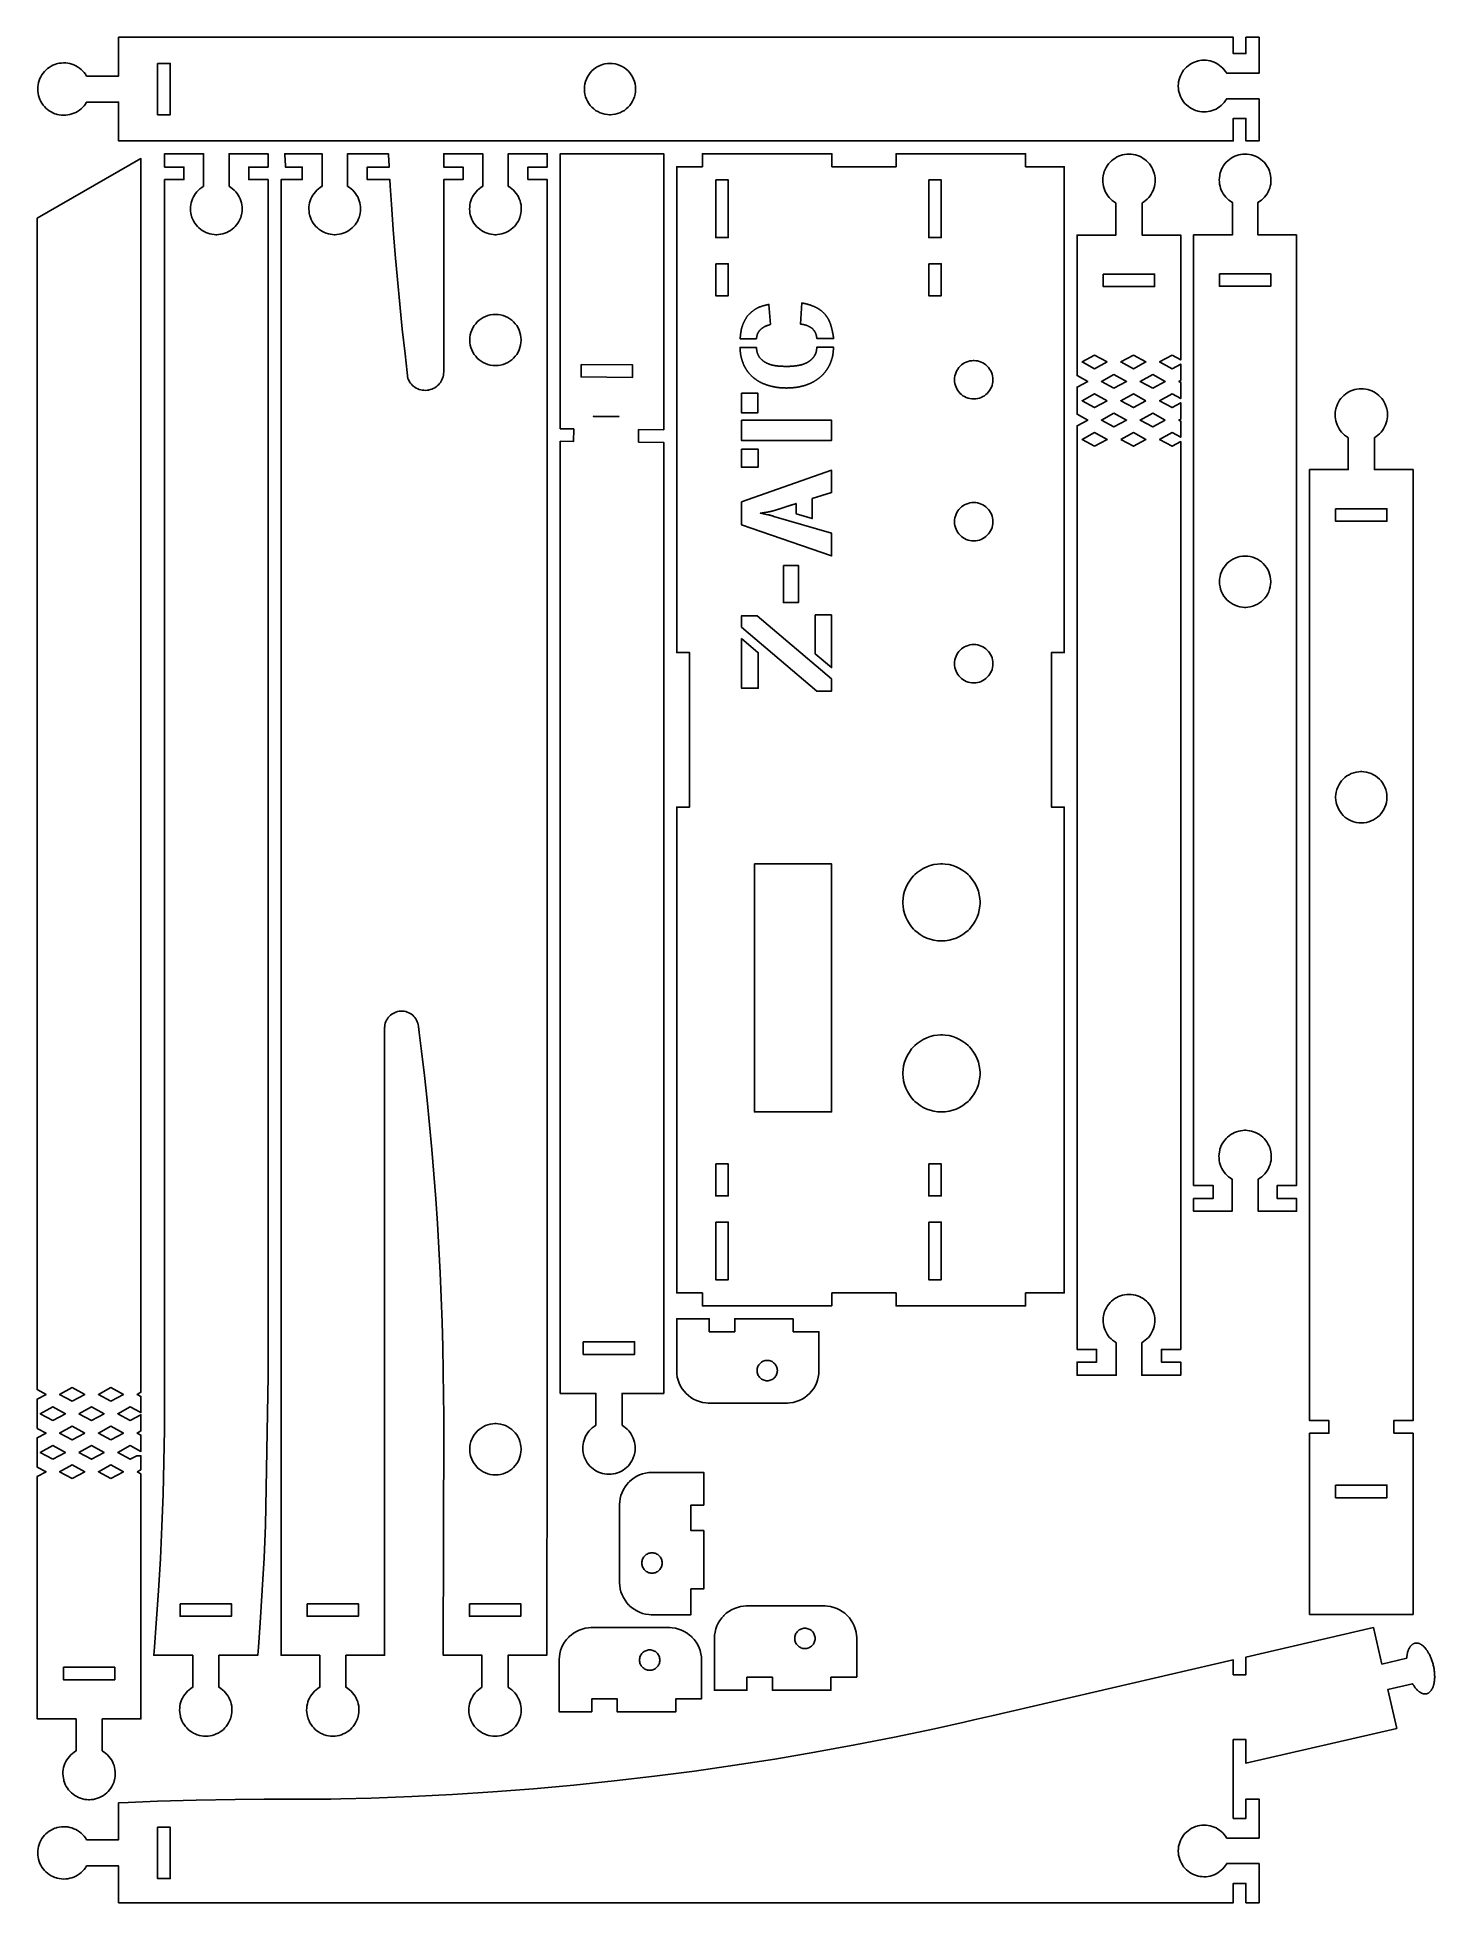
# Model space of a CAD drawing. Extents: x 0 to 216, y 0 to 289.
import ezdxf

# ---------------------------------------------------------------- set-up
doc = ezdxf.new("R2010")
doc.units = 0
doc.layers.get('0').update_dxf_attribs({"linetype": 'CONTINUOUS'})

msp = doc.modelspace()

# ---------------------------------------------------------------- linework, layer by layer
at = {"color": 0}
for points in [[(189.304, 279.565), (189.304, 273.047), (187.254, 273.047), (187.254, 276.515), (185.304, 276.515), (185.304, 273.047), (12.595, 273.047), (12.595, 279.047), (7.62668, 279.047), (7.58404, 278.974), (7.44379, 278.758), (7.24013, 278.489), (7.01719, 278.24), (6.77647, 278.014), (6.51953, 277.807), (6.24789, 277.624), (5.96317, 277.463), (5.66683, 277.326), (5.36046, 277.213), (5.04563, 277.125), (4.72379, 277.063), (4.39654, 277.026), (4.06538, 277.017), (3.73188, 277.033), (3.39762, 277.079), (3.14654, 277.132), (3.06413, 277.154), (2.98167, 277.176), (2.73796, 277.256), (2.42546, 277.383), (2.12771, 277.535), (1.84565, 277.708), (1.58029, 277.903), (1.33268, 278.118), (1.10384, 278.351), (0.8948, 278.603), (0.70649, 278.869), (0.54004, 279.15), (0.39638, 279.446), (0.27659, 279.751), (0.18164, 280.069), (0.11258, 280.396), (0.07037, 280.731), (0.0561, 280.987), (0.0561, 281.072), (0.0561, 281.157), (0.07037, 281.414), (0.11258, 281.749), (0.18164, 282.075), (0.27659, 282.393), (0.39638, 282.699), (0.54004, 282.994), (0.70649, 283.275), (0.8948, 283.542), (1.10384, 283.793), (1.33268, 284.026), (1.58029, 284.242), (1.84565, 284.436), (2.12771, 284.61), (2.42546, 284.761), (2.73796, 284.889), (2.98167, 284.968), (3.06413, 284.99), (3.14654, 285.013), (3.39762, 285.065), (3.73188, 285.111), (4.06538, 285.129), (4.39654, 285.119), (4.72379, 285.082), (5.04563, 285.019), (5.36046, 284.932), (5.66683, 284.818), (5.96317, 284.682), (6.24789, 284.521), (6.51953, 284.338), (6.77647, 284.131), (7.01719, 283.904), (7.24013, 283.656), (7.44379, 283.386), (7.58404, 283.171), (7.62668, 283.097), (12.595, 283.097), (12.595, 289.097), (185.304, 289.097), (185.304, 286.565), (187.254, 286.565), (187.254, 289.097), (189.304, 289.097), (189.304, 283.515), (184.265, 283.515), (184.222, 283.589), (184.086, 283.803), (183.886, 284.069), (183.667, 284.318), (183.429, 284.544), (183.176, 284.75), (182.908, 284.933), (182.628, 285.094), (182.335, 285.232), (182.032, 285.346), (181.721, 285.433), (181.401, 285.497), (181.078, 285.535), (180.75, 285.546), (180.419, 285.531), (180.089, 285.486), (179.84, 285.435), (179.758, 285.414), (179.676, 285.392), (179.435, 285.314), (179.125, 285.189), (178.829, 285.04), (178.55, 284.868), (178.286, 284.676), (178.04, 284.464), (177.814, 284.233), (177.606, 283.985), (177.419, 283.721), (177.254, 283.443), (177.111, 283.151), (176.992, 282.847), (176.897, 282.533), (176.829, 282.21), (176.788, 281.878), (176.774, 281.625), (176.774, 281.54), (176.774, 281.456), (176.788, 281.201), (176.829, 280.869), (176.897, 280.547), (176.992, 280.232), (177.111, 279.929), (177.254, 279.638), (177.419, 279.358), (177.606, 279.094), (177.814, 278.847), (178.04, 278.615), (178.286, 278.404), (178.55, 278.211), (178.829, 278.04), (179.125, 277.892), (179.435, 277.767), (179.676, 277.688), (179.758, 277.667), (179.84, 277.644), (180.089, 277.593), (180.419, 277.55), (180.75, 277.533), (181.078, 277.544), (181.401, 277.582), (181.721, 277.646), (182.032, 277.735), (182.335, 277.849), (182.628, 277.986), (182.908, 278.146), (183.176, 278.329), (183.429, 278.535), (183.667, 278.763), (183.886, 279.01), (184.086, 279.278), (184.224, 279.492), (184.265, 279.565), (189.304, 279.565)], [(18.6372, 285.047), (20.5872, 285.047), (20.5872, 277.097), (18.6372, 277.097), (18.6372, 285.047)], [(84.7519, 281.072), (84.7519, 281.174), (84.7725, 281.479), (84.8328, 281.874), (84.9307, 282.254), (85.0643, 282.619), (85.2317, 282.967), (85.4308, 283.294), (85.6597, 283.601), (85.9163, 283.883), (86.1985, 284.14), (86.5044, 284.368), (86.8322, 284.568), (87.1797, 284.735), (87.5449, 284.868), (87.9258, 284.967), (88.3206, 285.026), (88.6254, 285.047), (88.7269, 285.047), (88.8286, 285.047), (89.1335, 285.026), (89.5281, 284.967), (89.909, 284.868), (90.2742, 284.735), (90.6217, 284.568), (90.9494, 284.368), (91.2554, 284.14), (91.5376, 283.883), (91.7943, 283.601), (92.0231, 283.294), (92.2222, 282.967), (92.3896, 282.619), (92.5233, 282.254), (92.6213, 281.874), (92.6814, 281.479), (92.7019, 281.174), (92.7019, 281.072), (92.7019, 280.971), (92.6814, 280.665), (92.6213, 280.271), (92.5233, 279.89), (92.3896, 279.525), (92.2222, 279.178), (92.0231, 278.85), (91.7943, 278.544), (91.5376, 278.261), (91.2554, 278.006), (90.9494, 277.776), (90.6217, 277.576), (90.2742, 277.41), (89.909, 277.276), (89.5281, 277.178), (89.1335, 277.118), (88.8286, 277.097), (88.7269, 277.097), (88.6254, 277.097), (88.3206, 277.118), (87.9258, 277.178), (87.5449, 277.276), (87.1797, 277.41), (86.8322, 277.576), (86.5044, 277.776), (86.1985, 278.006), (85.9163, 278.261), (85.6597, 278.544), (85.4308, 278.85), (85.2317, 279.178), (85.0643, 279.525), (84.9307, 279.89), (84.8328, 280.271), (84.7725, 280.665), (84.7519, 280.971), (84.7519, 281.072)], [(15.4554, 66.7893), (16.05, 66.4679), (16.05, 28.4961), (10.05, 28.4961), (10.05, 23.5356), (10.124, 23.4931), (10.3387, 23.3528), (10.6077, 23.149), (10.8563, 22.9261), (11.0839, 22.6854), (11.2898, 22.4285), (11.4735, 22.1568), (11.6342, 21.8721), (11.7714, 21.5758), (11.8843, 21.2694), (11.9724, 20.9546), (12.035, 20.6328), (12.0715, 20.3056), (12.0812, 19.9743), (12.0635, 19.6408), (12.0178, 19.3065), (11.9654, 19.0556), (11.9434, 18.9731), (11.9213, 18.8907), (11.8414, 18.6469), (11.7141, 18.3344), (11.5629, 18.0367), (11.3892, 17.7546), (11.1942, 17.4893), (10.9793, 17.2417), (10.7457, 17.0128), (10.4949, 16.8038), (10.2281, 16.6154), (9.94672, 16.449), (9.65196, 16.3053), (9.34526, 16.1856), (9.02789, 16.0906), (8.70117, 16.0215), (8.36643, 15.9793), (8.11035, 15.965), (8.02501, 15.965), (7.93961, 15.965), (7.68354, 15.9793), (7.34879, 16.0215), (7.02208, 16.0906), (6.70469, 16.1856), (6.398, 16.3053), (6.10325, 16.449), (5.82183, 16.6154), (5.55507, 16.8038), (5.30425, 17.0128), (5.07069, 17.2417), (4.85579, 17.4893), (4.66075, 17.7546), (4.48703, 18.0367), (4.33589, 18.3344), (4.20861, 18.6469), (4.12864, 18.8907), (4.10661, 18.9731), (4.08453, 19.0556), (4.03217, 19.3065), (3.98643, 19.6408), (3.96875, 19.9743), (3.97846, 20.3056), (4.01497, 20.6328), (4.07758, 20.9546), (4.16569, 21.2694), (4.27865, 21.5758), (4.41581, 21.8721), (4.5765, 22.1568), (4.76014, 22.4285), (4.9661, 22.6854), (5.19368, 22.9261), (5.44228, 23.149), (5.71126, 23.3528), (5.926, 23.4931), (6, 23.5356), (6, 28.4961), (0, 28.4961), (0, 66.0593), (1.35032, 66.7893), (0, 67.5193), (0, 72.0593), (1.35032, 72.7893), (0, 73.5193), (0, 78.0593), (1.35032, 78.7893), (0, 79.5193), (0, 261.049), (16.05, 270.315), (16.05, 79.1107), (15.4554, 78.7893), (16.05, 78.4679), (16.05, 75.9517), (14.4029, 76.8421), (12.4555, 75.7893), (14.4029, 74.7365), (16.05, 75.6269), (16.05, 73.1107), (15.4554, 72.7893), (16.05, 72.4679), (16.05, 69.9517), (14.4029, 70.8421), (12.4555, 69.7893), (14.4029, 68.7365), (15.3929, 69.2718), (16.05, 69.2718), (16.05, 67.1107), (15.4554, 66.7893)], [(28.1303, 38.3447), (28.1303, 33.3842), (28.2042, 33.3415), (28.4189, 33.2013), (28.6879, 32.9976), (28.9365, 32.7747), (29.164, 32.534), (29.37, 32.2771), (29.5536, 32.0054), (29.7144, 31.7207), (29.8515, 31.4243), (29.9646, 31.1179), (30.0526, 30.8031), (30.1153, 30.4812), (30.1517, 30.154), (30.1614, 29.8229), (30.1438, 29.4893), (30.0979, 29.1551), (30.0457, 28.904), (30.0236, 28.8215), (30.0015, 28.7392), (29.9215, 28.4954), (29.7943, 28.1829), (29.6431, 27.8851), (29.4694, 27.6031), (29.2744, 27.3378), (29.0594, 27.0901), (28.826, 26.8614), (28.5751, 26.6522), (28.3083, 26.464), (28.0269, 26.2975), (27.7322, 26.1539), (27.4254, 26.034), (27.1081, 25.939), (26.7814, 25.87), (26.4467, 25.8278), (26.1906, 25.8135), (26.1051, 25.8135), (26.0199, 25.8135), (25.7638, 25.8278), (25.429, 25.87), (25.1022, 25.939), (24.7849, 26.034), (24.4782, 26.1539), (24.1835, 26.2975), (23.9021, 26.464), (23.6353, 26.6522), (23.3844, 26.8614), (23.151, 27.0901), (22.936, 27.3378), (22.741, 27.6031), (22.5672, 27.8851), (22.4161, 28.1829), (22.2889, 28.4954), (22.2089, 28.7392), (22.1868, 28.8215), (22.1647, 28.904), (22.1124, 29.1551), (22.0667, 29.4893), (22.049, 29.8229), (22.0587, 30.154), (22.0951, 30.4812), (22.1578, 30.8031), (22.2458, 31.1179), (22.3589, 31.4243), (22.496, 31.7207), (22.6568, 32.0054), (22.8404, 32.2771), (23.0464, 32.534), (23.2739, 32.7747), (23.5225, 32.9976), (23.7915, 33.2013), (24.0062, 33.3415), (24.0803, 33.3842), (24.0803, 38.3447), (18.0515, 38.3447), (18.155, 39.5922), (18.4396, 43.3372), (18.776, 48.3332), (19.0606, 53.3319), (19.2936, 58.3333), (19.4749, 63.3369), (19.6043, 68.3422), (19.6819, 73.3487), (19.7079, 77.1044), (19.7079, 78.3564), (19.7079, 267.039), (22.7079, 267.039), (22.7079, 268.989), (19.7079, 268.989), (19.7079, 271.047), (25.7579, 271.047), (25.7579, 266), (25.6843, 265.958), (25.4707, 265.821), (25.2029, 265.621), (24.9551, 265.401), (24.7282, 265.165), (24.5228, 264.911), (24.3393, 264.643), (24.1785, 264.362), (24.0411, 264.069), (23.9276, 263.767), (23.8388, 263.456), (23.7753, 263.138), (23.7376, 262.814), (23.7265, 262.486), (23.7426, 262.156), (23.7867, 261.824), (23.8375, 261.575), (23.8592, 261.493), (23.8807, 261.411), (23.959, 261.169), (24.084, 260.86), (24.2329, 260.564), (24.4042, 260.285), (24.5967, 260.021), (24.8089, 259.776), (25.0397, 259.549), (25.2876, 259.342), (25.5515, 259.154), (25.83, 258.989), (26.1217, 258.846), (26.4254, 258.728), (26.7396, 258.633), (27.0632, 258.564), (27.3947, 258.522), (27.6483, 258.508), (27.7329, 258.508), (27.8175, 258.508), (28.0711, 258.522), (28.4026, 258.564), (28.7263, 258.633), (29.0404, 258.728), (29.344, 258.846), (29.6357, 258.989), (29.9142, 259.154), (30.1781, 259.342), (30.4261, 259.549), (30.6568, 259.776), (30.8692, 260.021), (31.0615, 260.285), (31.2329, 260.564), (31.3817, 260.86), (31.5067, 261.169), (31.5851, 261.411), (31.6067, 261.493), (31.6282, 261.575), (31.6792, 261.824), (31.7232, 262.156), (31.7393, 262.486), (31.7282, 262.814), (31.6906, 263.138), (31.6269, 263.456), (31.5382, 263.767), (31.4247, 264.069), (31.2872, 264.362), (31.1265, 264.643), (30.9431, 264.911), (30.7375, 265.165), (30.5106, 265.401), (30.2629, 265.621), (29.9951, 265.821), (29.7814, 265.958), (29.7079, 266), (29.7079, 271.047), (35.7579, 271.047), (35.7579, 268.989), (32.7579, 268.989), (32.7579, 267.039), (35.7579, 267.039), (35.7579, 81.6146), (35.364, 58.5099), (35.3139, 57.2483), (35.1381, 53.4643), (34.8613, 48.4211), (34.5335, 43.3812), (34.2558, 39.6033), (34.1549, 38.3447), (28.1303, 38.3447)], [(76.0079, 267.039), (76.0079, 268.989), (79.0079, 268.989), (79.0079, 271.047), (72.9579, 271.047), (72.9579, 266), (73.0315, 265.958), (73.2451, 265.821), (73.5129, 265.621), (73.7607, 265.401), (73.9876, 265.165), (74.1931, 264.911), (74.3765, 264.643), (74.5374, 264.362), (74.6749, 264.069), (74.7882, 263.767), (74.8771, 263.456), (74.9407, 263.138), (74.9783, 262.814), (74.9893, 262.486), (74.9732, 262.156), (74.9293, 261.824), (74.8783, 261.575), (74.8568, 261.493), (74.8351, 261.411), (74.7568, 261.169), (74.6318, 260.86), (74.4829, 260.564), (74.3117, 260.285), (74.1192, 260.021), (73.9069, 259.776), (73.6761, 259.549), (73.4282, 259.342), (73.1643, 259.154), (72.8858, 258.989), (72.5942, 258.846), (72.2904, 258.728), (71.9763, 258.633), (71.6526, 258.564), (71.3211, 258.522), (71.0675, 258.508), (70.9829, 258.508), (70.8983, 258.508), (70.6447, 258.522), (70.3132, 258.564), (69.9896, 258.633), (69.6754, 258.728), (69.3718, 258.846), (69.0801, 258.989), (68.8017, 259.154), (68.5378, 259.342), (68.2897, 259.549), (68.059, 259.776), (67.8467, 260.021), (67.6543, 260.285), (67.4829, 260.564), (67.3342, 260.86), (67.2092, 261.169), (67.1307, 261.411), (67.1092, 261.493), (67.0876, 261.575), (67.0367, 261.824), (66.9928, 262.156), (66.9765, 262.486), (66.9876, 262.814), (67.0253, 263.138), (67.0888, 263.456), (67.1776, 263.767), (67.2911, 264.069), (67.4286, 264.362), (67.5893, 264.643), (67.7728, 264.911), (67.9783, 265.165), (68.2053, 265.401), (68.4529, 265.621), (68.7207, 265.821), (68.9344, 265.958), (69.0079, 266), (69.0079, 271.047), (62.9579, 271.047), (62.9579, 268.989), (65.9579, 268.989), (65.9579, 267.039), (62.9579, 267.039), (62.9579, 237.247), (62.9579, 237.183), (62.9467, 236.992), (62.9135, 236.742), (62.8592, 236.499), (62.7847, 236.264), (62.6908, 236.037), (62.5786, 235.821), (62.4488, 235.615), (62.3024, 235.422), (62.14, 235.242), (61.9628, 235.075), (61.7715, 234.924), (61.5671, 234.789), (61.3504, 234.671), (61.1222, 234.571), (60.8836, 234.492), (60.6979, 234.444), (60.6353, 234.432), (60.5726, 234.419), (60.3826, 234.394), (60.1314, 234.381), (59.8826, 234.388), (59.6376, 234.415), (59.3976, 234.465), (59.1638, 234.535), (58.9374, 234.622), (58.7194, 234.729), (58.5114, 234.854), (58.3143, 234.997), (58.1294, 235.157), (57.9581, 235.332), (57.8014, 235.522), (57.6606, 235.726), (57.5368, 235.946), (57.455, 236.119), (57.4312, 236.179), (57.3125, 237.14), (56.9717, 240.026), (56.5433, 243.876), (56.1458, 247.729), (55.7796, 251.586), (55.4444, 255.446), (55.1404, 259.308), (54.8676, 263.172), (54.6825, 266.072), (54.626, 267.039), (51.109, 267.039), (51.109, 268.989), (54.516, 268.989), (54.5067, 269.161), (54.4172, 270.876), (54.4086, 271.047), (48.059, 271.047), (48.059, 266), (48.1325, 265.958), (48.3462, 265.821), (48.614, 265.621), (48.8617, 265.401), (49.0886, 265.165), (49.2942, 264.911), (49.4776, 264.643), (49.6383, 264.362), (49.7758, 264.069), (49.8893, 263.767), (49.9782, 263.456), (50.0417, 263.138), (50.0793, 262.814), (50.0904, 262.486), (50.0743, 262.156), (50.0303, 261.824), (49.9794, 261.575), (49.9578, 261.493), (49.9362, 261.411), (49.8579, 261.169), (49.7329, 260.86), (49.584, 260.564), (49.4126, 260.285), (49.2203, 260.021), (49.0079, 259.776), (48.7772, 259.549), (48.5293, 259.342), (48.2654, 259.154), (47.9868, 258.989), (47.6951, 258.846), (47.3915, 258.728), (47.0774, 258.633), (46.7538, 258.564), (46.4222, 258.522), (46.1686, 258.508), (46.084, 258.508), (45.9994, 258.508), (45.7458, 258.522), (45.4143, 258.564), (45.0907, 258.633), (44.7765, 258.728), (44.4729, 258.846), (44.1811, 258.989), (43.9028, 259.154), (43.6389, 259.342), (43.3908, 259.549), (43.16, 259.776), (42.9478, 260.021), (42.7554, 260.285), (42.584, 260.564), (42.4353, 260.86), (42.3103, 261.169), (42.2318, 261.411), (42.2103, 261.493), (42.1888, 261.575), (42.1378, 261.824), (42.0938, 262.156), (42.0776, 262.486), (42.0887, 262.814), (42.1264, 263.138), (42.1899, 263.456), (42.2788, 263.767), (42.3922, 264.069), (42.5296, 264.362), (42.6904, 264.643), (42.8739, 264.911), (43.0793, 265.165), (43.3063, 265.401), (43.554, 265.621), (43.8218, 265.821), (44.0354, 265.958), (44.109, 266), (44.109, 271.047), (38.339, 271.047), (38.3474, 270.876), (38.434, 269.161), (38.4431, 268.989), (41.059, 268.989), (41.059, 267.039), (37.7579, 267.039), (37.7579, 38.3447), (43.7579, 38.3447), (43.7579, 33.3842), (43.6839, 33.3415), (43.4692, 33.2013), (43.2001, 32.9976), (42.9517, 32.7747), (42.724, 32.534), (42.5181, 32.2771), (42.3344, 32.0054), (42.1738, 31.7207), (42.0365, 31.4243), (41.9236, 31.1179), (41.8356, 30.8031), (41.7729, 30.4812), (41.7364, 30.154), (41.7267, 29.8229), (41.7443, 29.4893), (41.7901, 29.1551), (41.8425, 28.904), (41.8646, 28.8215), (41.8865, 28.7392), (41.9665, 28.4954), (42.0938, 28.1829), (42.245, 27.8851), (42.4186, 27.6031), (42.6137, 27.3378), (42.8286, 27.0901), (43.0622, 26.8614), (43.3131, 26.6522), (43.5797, 26.464), (43.8611, 26.2975), (44.156, 26.1539), (44.4626, 26.034), (44.78, 25.939), (45.1067, 25.87), (45.4415, 25.8278), (45.6975, 25.8135), (45.7829, 25.8135), (45.8683, 25.8135), (46.1243, 25.8278), (46.459, 25.87), (46.7858, 25.939), (47.1032, 26.034), (47.4099, 26.1539), (47.7046, 26.2975), (47.9861, 26.464), (48.2528, 26.6522), (48.5036, 26.8614), (48.7372, 27.0901), (48.9521, 27.3378), (49.1471, 27.6031), (49.3208, 27.8851), (49.4719, 28.1829), (49.5993, 28.4954), (49.6793, 28.7392), (49.7014, 28.8215), (49.7233, 28.904), (49.7757, 29.1551), (49.8214, 29.4893), (49.8392, 29.8229), (49.8294, 30.154), (49.7929, 30.4812), (49.7303, 30.8031), (49.6422, 31.1179), (49.5293, 31.4243), (49.3921, 31.7207), (49.2314, 32.0054), (49.0478, 32.2771), (48.8418, 32.534), (48.6142, 32.7747), (48.3656, 32.9976), (48.0967, 33.2013), (47.8819, 33.3415), (47.8079, 33.3842), (47.8079, 38.3447), (53.8079, 38.3447), (53.8079, 135.553), (53.8079, 135.619), (53.8207, 135.814), (53.8582, 136.067), (53.9192, 136.312), (54.0025, 136.547), (54.1071, 136.772), (54.2315, 136.984), (54.3749, 137.184), (54.5358, 137.368), (54.7133, 137.538), (54.906, 137.69), (55.1126, 137.824), (55.3324, 137.938), (55.5636, 138.032), (55.8056, 138.104), (56.0568, 138.153), (56.2513, 138.175), (56.3163, 138.178), (56.3811, 138.18), (56.5767, 138.177), (56.8314, 138.15), (57.0787, 138.101), (57.3176, 138.028), (57.5467, 137.933), (57.7646, 137.819), (57.9703, 137.685), (58.1621, 137.532), (58.339, 137.362), (58.4997, 137.177), (58.6429, 136.976), (58.7672, 136.762), (58.8714, 136.535), (58.9542, 136.297), (59.0144, 136.048), (59.0446, 135.855), (59.0506, 135.79), (59.1725, 134.84), (59.5232, 131.987), (59.9656, 128.181), (60.3775, 124.371), (60.7589, 120.559), (61.1099, 116.744), (61.4304, 112.927), (61.7206, 109.107), (61.9801, 105.286), (62.2092, 101.462), (62.4078, 97.6363), (62.5758, 93.8092), (62.7133, 89.9807), (62.8203, 86.151), (62.8968, 82.3203), (62.9426, 78.4886), (62.9579, 75.6144), (62.9579, 74.6564), (62.8906, 38.3447), (68.8906, 38.3447), (68.8906, 33.3842), (68.8165, 33.3415), (68.6018, 33.2013), (68.3328, 32.9976), (68.0843, 32.7747), (67.8567, 32.534), (67.6507, 32.2771), (67.4671, 32.0054), (67.3062, 31.7207), (67.1692, 31.4243), (67.0562, 31.1179), (66.9681, 30.8031), (66.9056, 30.4812), (66.869, 30.154), (66.8593, 29.8229), (66.8769, 29.4893), (66.9228, 29.1551), (66.9751, 28.904), (66.9972, 28.8215), (67.0192, 28.7392), (67.0992, 28.4954), (67.2264, 28.1829), (67.3776, 27.8851), (67.5514, 27.6031), (67.7463, 27.3378), (67.9612, 27.0901), (68.1947, 26.8614), (68.4457, 26.6522), (68.7124, 26.464), (68.9937, 26.2975), (69.2885, 26.1539), (69.5953, 26.034), (69.9126, 25.939), (70.2393, 25.87), (70.5742, 25.8278), (70.8301, 25.8135), (70.9156, 25.8135), (71.001, 25.8135), (71.2569, 25.8278), (71.5918, 25.87), (71.9185, 25.939), (72.2358, 26.034), (72.5425, 26.1539), (72.8372, 26.2975), (73.1186, 26.464), (73.3854, 26.6522), (73.6363, 26.8614), (73.8699, 27.0901), (74.0847, 27.3378), (74.2797, 27.6031), (74.4535, 27.8851), (74.6046, 28.1829), (74.7319, 28.4954), (74.8118, 28.7392), (74.8339, 28.8215), (74.856, 28.904), (74.9083, 29.1551), (74.954, 29.4893), (74.9717, 29.8229), (74.9621, 30.154), (74.9256, 30.4812), (74.8629, 30.8031), (74.7749, 31.1179), (74.6619, 31.4243), (74.5247, 31.7207), (74.364, 32.0054), (74.1803, 32.2771), (73.9744, 32.534), (73.7468, 32.7747), (73.4982, 32.9976), (73.2292, 33.2013), (73.0144, 33.3415), (72.9406, 33.3842), (72.9406, 38.3447), (78.9406, 38.3447), (79.0079, 74.6563), (79.0079, 267.039), (76.0079, 267.039)], [(93.1482, 226.361), (97.0581, 226.321), (97.0581, 78.9381), (90.5904, 78.9381), (90.5904, 73.9775), (90.6643, 73.9349), (90.879, 73.7946), (91.1481, 73.591), (91.3967, 73.3681), (91.6243, 73.1272), (91.8301, 72.8703), (92.0139, 72.5987), (92.1746, 72.314), (92.3117, 72.0176), (92.4246, 71.7112), (92.5128, 71.3964), (92.5754, 71.0746), (92.6118, 70.7474), (92.6215, 70.4161), (92.6039, 70.0828), (92.5581, 69.7485), (92.5057, 69.4974), (92.4838, 69.4149), (92.4617, 69.3325), (92.3817, 69.0888), (92.2544, 68.7763), (92.1032, 68.4785), (91.9296, 68.1964), (91.7346, 67.9311), (91.5196, 67.6835), (91.2861, 67.4546), (91.0353, 67.2456), (90.7685, 67.0574), (90.4871, 66.8908), (90.1924, 66.7472), (89.8857, 66.6274), (89.5682, 66.5325), (89.2415, 66.4633), (88.9068, 66.4211), (88.6507, 66.4068), (88.5654, 66.4068), (88.48, 66.4068), (88.2239, 66.4211), (87.8892, 66.4633), (87.5625, 66.5325), (87.245, 66.6274), (86.9383, 66.7472), (86.6436, 66.8908), (86.3622, 67.0574), (86.0954, 67.2456), (85.8446, 67.4546), (85.6111, 67.6835), (85.3961, 67.9311), (85.2011, 68.1964), (85.0274, 68.4785), (84.8762, 68.7763), (84.749, 69.0888), (84.669, 69.3325), (84.6469, 69.4149), (84.6249, 69.4974), (84.5725, 69.7485), (84.5268, 70.0828), (84.5092, 70.4161), (84.5189, 70.7474), (84.5553, 71.0746), (84.6179, 71.3964), (84.706, 71.7112), (84.8189, 72.0176), (84.9561, 72.314), (85.1168, 72.5987), (85.3006, 72.8703), (85.5064, 73.1272), (85.734, 73.3681), (85.9826, 73.591), (86.2517, 73.7946), (86.4664, 73.9349), (86.5404, 73.9775), (86.5404, 78.9381), (81.0079, 78.9381), (81.0079, 226.486), (83.0987, 226.464), (83.1187, 228.414), (81.0079, 228.436), (81.0079, 271.047), (97.0581, 271.047), (97.0581, 228.271), (93.1682, 228.311), (93.1482, 226.361)], [(123.108, 92.4969), (103.058, 92.4969), (103.058, 94.4969), (99.0581, 94.4969), (99.0581, 169.797), (101.058, 169.797), (101.058, 193.747), (99.0581, 193.747), (99.0581, 269.047), (103.058, 269.047), (103.058, 271.047), (123.108, 271.047), (123.108, 269.047), (133.058, 269.047), (133.058, 271.047), (153.108, 271.047), (153.108, 269.047), (159.108, 269.047), (159.108, 193.747), (157.108, 193.747), (157.108, 169.797), (159.108, 169.797), (159.108, 94.4969), (153.108, 94.4969), (153.108, 92.4969), (133.058, 92.4969), (133.058, 94.4969), (123.108, 94.4969), (123.108, 92.4969)], [(175.814, 239.831), (173.867, 238.778), (175.814, 237.725), (177.158, 238.451), (177.158, 235.936), (176.867, 235.778), (177.158, 235.619), (177.158, 233.104), (175.814, 233.831), (173.867, 232.778), (175.814, 231.725), (177.158, 232.451), (177.158, 229.936), (176.867, 229.778), (177.158, 229.619), (177.158, 227.104), (175.814, 227.831), (173.867, 226.778), (175.814, 225.725), (177.158, 226.451), (177.158, 85.7431), (174.158, 85.7431), (174.158, 83.7931), (177.158, 83.7931), (177.158, 81.7431), (171.108, 81.7431), (171.108, 86.7825), (171.182, 86.8243), (171.396, 86.9617), (171.663, 87.1615), (171.911, 87.3808), (172.138, 87.6178), (172.343, 87.871), (172.526, 88.1389), (172.688, 88.4199), (172.825, 88.7126), (172.939, 89.0154), (173.028, 89.3268), (173.09, 89.6451), (173.128, 89.9692), (173.139, 90.2971), (173.124, 90.6274), (173.079, 90.9586), (173.028, 91.2076), (173.007, 91.2893), (172.985, 91.371), (172.907, 91.6128), (172.782, 91.9226), (172.633, 92.2181), (172.461, 92.4978), (172.269, 92.7611), (172.057, 93.0068), (171.826, 93.2339), (171.578, 93.4414), (171.314, 93.6283), (171.036, 93.7936), (170.744, 93.9363), (170.44, 94.0553), (170.126, 94.1496), (169.803, 94.2181), (169.471, 94.26), (169.218, 94.2742), (169.133, 94.2742), (169.049, 94.2742), (168.794, 94.26), (168.464, 94.2181), (168.14, 94.1496), (167.825, 94.0553), (167.522, 93.9363), (167.231, 93.7936), (166.951, 93.6283), (166.688, 93.4414), (166.44, 93.2339), (166.21, 93.0068), (165.997, 92.7611), (165.804, 92.4978), (165.633, 92.2181), (165.485, 91.9226), (165.36, 91.6128), (165.281, 91.371), (165.26, 91.2893), (165.237, 91.2076), (165.186, 90.9586), (165.143, 90.6274), (165.126, 90.2971), (165.138, 89.9692), (165.175, 89.6451), (165.239, 89.3268), (165.328, 89.0154), (165.442, 88.7126), (165.579, 88.4199), (165.739, 88.1389), (165.924, 87.871), (166.129, 87.6178), (166.356, 87.3808), (166.603, 87.1615), (166.871, 86.9617), (167.085, 86.8243), (167.158, 86.7825), (167.158, 81.7431), (161.108, 81.7431), (161.108, 83.7931), (164.108, 83.7931), (164.108, 85.7431), (161.108, 85.7431), (161.108, 228.885), (162.761, 229.778), (161.108, 230.671), (161.108, 234.885), (162.761, 235.778), (161.108, 236.671), (161.108, 258.453), (167.108, 258.453), (167.108, 263.421), (167.035, 263.463), (166.819, 263.603), (166.55, 263.807), (166.301, 264.031), (166.074, 264.271), (165.868, 264.528), (165.685, 264.8), (165.524, 265.085), (165.386, 265.381), (165.274, 265.686), (165.186, 266.001), (165.124, 266.324), (165.086, 266.65), (165.076, 266.982), (165.094, 267.315), (165.14, 267.65), (165.193, 267.9), (165.215, 267.983), (165.236, 268.065), (165.317, 268.31), (165.444, 268.622), (165.596, 268.919), (165.769, 269.201), (165.964, 269.467), (166.179, 269.714), (166.413, 269.943), (166.664, 270.153), (166.931, 270.34), (167.211, 270.507), (167.506, 270.651), (167.813, 270.771), (168.131, 270.865), (168.457, 270.935), (168.792, 270.976), (169.047, 270.992), (169.133, 270.992), (169.218, 270.992), (169.475, 270.976), (169.81, 270.935), (170.136, 270.865), (170.453, 270.771), (170.76, 270.651), (171.054, 270.507), (171.336, 270.34), (171.603, 270.153), (171.854, 269.943), (172.087, 269.714), (172.303, 269.467), (172.497, 269.201), (172.671, 268.919), (172.822, 268.622), (172.95, 268.31), (173.029, 268.065), (173.051, 267.983), (173.074, 267.9), (173.126, 267.65), (173.172, 267.315), (173.189, 266.982), (173.179, 266.65), (173.143, 266.324), (173.081, 266.001), (172.993, 265.686), (172.879, 265.381), (172.742, 265.085), (172.582, 264.8), (172.397, 264.528), (172.192, 264.271), (171.964, 264.031), (171.715, 263.807), (171.447, 263.603), (171.232, 263.463), (171.158, 263.421), (171.158, 258.453), (177.158, 258.453), (177.158, 239.104), (175.814, 239.831)], [(195.108, 258.46), (189.108, 258.46), (189.108, 263.499), (189.182, 263.54), (189.396, 263.678), (189.663, 263.878), (189.911, 264.097), (190.138, 264.335), (190.343, 264.588), (190.526, 264.856), (190.688, 265.136), (190.825, 265.429), (190.939, 265.732), (191.028, 266.043), (191.09, 266.362), (191.128, 266.686), (191.139, 267.014), (191.124, 267.344), (191.079, 267.675), (191.029, 267.924), (191.007, 268.006), (190.985, 268.088), (190.907, 268.329), (190.782, 268.639), (190.633, 268.935), (190.462, 269.214), (190.269, 269.478), (190.057, 269.724), (189.826, 269.95), (189.578, 270.158), (189.314, 270.344), (189.036, 270.51), (188.744, 270.653), (188.44, 270.772), (188.126, 270.867), (187.803, 270.935), (187.471, 270.976), (187.218, 270.99), (187.133, 270.99), (187.049, 270.99), (186.794, 270.976), (186.464, 270.935), (186.14, 270.867), (185.825, 270.772), (185.522, 270.653), (185.231, 270.51), (184.951, 270.344), (184.688, 270.158), (184.44, 269.95), (184.21, 269.724), (183.997, 269.478), (183.804, 269.214), (183.633, 268.935), (183.485, 268.639), (183.36, 268.329), (183.281, 268.088), (183.26, 268.006), (183.237, 267.924), (183.188, 267.675), (183.143, 267.344), (183.126, 267.014), (183.138, 266.686), (183.175, 266.362), (183.239, 266.043), (183.328, 265.732), (183.442, 265.429), (183.579, 265.136), (183.739, 264.856), (183.924, 264.588), (184.129, 264.335), (184.356, 264.097), (184.603, 263.878), (184.871, 263.678), (185.085, 263.54), (185.158, 263.499), (185.158, 258.46), (179.158, 258.46), (179.158, 111.176), (182.158, 111.176), (182.158, 109.126), (179.158, 109.126), (179.158, 107.176), (185.108, 107.176), (185.108, 112.137), (185.035, 112.179), (184.819, 112.319), (184.55, 112.523), (184.301, 112.746), (184.074, 112.987), (183.868, 113.244), (183.685, 113.515), (183.524, 113.8), (183.386, 114.096), (183.274, 114.403), (183.186, 114.718), (183.124, 115.039), (183.086, 115.367), (183.076, 115.698), (183.094, 116.031), (183.14, 116.366), (183.193, 116.617), (183.215, 116.699), (183.236, 116.782), (183.317, 117.025), (183.444, 117.338), (183.596, 117.636), (183.769, 117.918), (183.964, 118.183), (184.179, 118.431), (184.413, 118.659), (184.664, 118.868), (184.931, 119.057), (185.211, 119.223), (185.506, 119.367), (185.813, 119.487), (186.131, 119.582), (186.457, 119.651), (186.792, 119.693), (187.047, 119.707), (187.133, 119.707), (187.218, 119.707), (187.475, 119.693), (187.81, 119.651), (188.136, 119.582), (188.453, 119.487), (188.76, 119.367), (189.054, 119.223), (189.336, 119.057), (189.603, 118.868), (189.854, 118.659), (190.087, 118.431), (190.303, 118.183), (190.497, 117.918), (190.671, 117.636), (190.822, 117.338), (190.95, 117.025), (191.029, 116.782), (191.051, 116.699), (191.074, 116.617), (191.126, 116.366), (191.172, 116.031), (191.189, 115.698), (191.179, 115.367), (191.143, 115.039), (191.081, 114.718), (190.993, 114.403), (190.879, 114.096), (190.742, 113.8), (190.582, 113.515), (190.399, 113.244), (190.192, 112.987), (189.964, 112.746), (189.715, 112.523), (189.447, 112.319), (189.232, 112.179), (189.158, 112.137), (189.158, 107.176), (195.108, 107.176), (195.108, 109.126), (192.108, 109.126), (192.108, 111.176), (195.108, 111.176), (195.108, 258.46)], [(105.108, 266.997), (107.058, 266.997), (107.058, 258.047), (105.108, 258.047), (105.108, 266.997)], [(138.108, 266.997), (140.058, 266.997), (140.058, 258.047), (138.108, 258.047), (138.108, 266.997)], [(105.108, 253.997), (107.058, 253.997), (107.058, 249.047), (105.108, 249.047), (105.108, 253.997)], [(138.108, 253.997), (140.058, 253.997), (140.058, 249.047), (138.108, 249.047), (138.108, 253.997)], [(165.158, 252.41), (173.108, 252.41), (173.108, 250.46), (165.158, 250.46), (165.158, 252.41)], [(183.158, 252.46), (191.108, 252.46), (191.108, 250.51), (183.158, 250.51), (183.158, 252.46)], [(70.9831, 238.213), (70.8814, 238.213), (70.5765, 238.233), (70.1818, 238.293), (69.801, 238.392), (69.4357, 238.525), (69.0883, 238.692), (68.7606, 238.892), (68.4544, 239.119), (68.1722, 239.376), (67.9157, 239.658), (67.6868, 239.965), (67.4878, 240.293), (67.3203, 240.64), (67.1867, 241.006), (67.0888, 241.386), (67.0285, 241.781), (67.0079, 242.086), (67.0079, 242.188), (67.0079, 242.289), (67.0285, 242.594), (67.0888, 242.989), (67.1867, 243.369), (67.3203, 243.735), (67.4878, 244.082), (67.6868, 244.41), (67.9157, 244.715), (68.1722, 244.999), (68.4544, 245.254), (68.7606, 245.483), (69.0883, 245.682), (69.4357, 245.85), (69.801, 245.983), (70.1818, 246.082), (70.5765, 246.142), (70.8814, 246.162), (70.9831, 246.162), (71.0846, 246.162), (71.3894, 246.142), (71.784, 246.082), (72.165, 245.983), (72.5303, 245.85), (72.8778, 245.682), (73.2054, 245.483), (73.5114, 245.254), (73.7937, 244.999), (74.0503, 244.715), (74.2792, 244.41), (74.4782, 244.082), (74.6456, 243.735), (74.7793, 243.369), (74.8772, 242.989), (74.9375, 242.594), (74.9581, 242.289), (74.9581, 242.188), (74.9581, 242.086), (74.9375, 241.781), (74.8772, 241.386), (74.7793, 241.006), (74.6456, 240.64), (74.4782, 240.293), (74.2792, 239.965), (74.0503, 239.658), (73.7937, 239.376), (73.5114, 239.119), (73.2054, 238.892), (72.8778, 238.692), (72.5303, 238.525), (72.165, 238.392), (71.784, 238.293), (71.3894, 238.233), (71.0846, 238.213), (70.9831, 238.213)], [(113.577, 244.578), (113.34, 247.708), (113.201, 247.675), (113.132, 247.658), (113.063, 247.642), (112.994, 247.625), (112.925, 247.608), (112.856, 247.592), (112.787, 247.574), (112.719, 247.556), (112.65, 247.537), (112.582, 247.519), (112.515, 247.5), (112.447, 247.481), (112.38, 247.461), (112.313, 247.44), (112.247, 247.419), (112.181, 247.397), (112.115, 247.375), (112.05, 247.351), (111.985, 247.328), (111.92, 247.303), (111.857, 247.276), (111.793, 247.25), (111.73, 247.224), (111.668, 247.194), (111.606, 247.165), (111.545, 247.135), (111.485, 247.104), (111.425, 247.071), (111.366, 247.037), (111.317, 247.008), (111.268, 246.978), (111.22, 246.947), (111.172, 246.917), (111.125, 246.885), (111.078, 246.851), (111.031, 246.818), (110.985, 246.783), (110.939, 246.749), (110.893, 246.714), (110.848, 246.678), (110.803, 246.64), (110.758, 246.604), (110.713, 246.567), (110.669, 246.528), (110.625, 246.49), (110.581, 246.451), (110.538, 246.412), (110.494, 246.372), (110.451, 246.333), (110.407, 246.293), (110.364, 246.253), (110.322, 246.211), (110.279, 246.171), (110.236, 246.131), (110.193, 246.089), (110.151, 246.047), (110.108, 246.006), (110.065, 245.965), (110.023, 245.924), (109.993, 245.872), (109.962, 245.822), (109.932, 245.771), (109.902, 245.719), (109.872, 245.669), (109.842, 245.618), (109.813, 245.568), (109.783, 245.517), (109.754, 245.465), (109.725, 245.414), (109.696, 245.362), (109.667, 245.313), (109.639, 245.261), (109.611, 245.21), (109.584, 245.157), (109.557, 245.106), (109.53, 245.054), (109.504, 245.003), (109.478, 244.95), (109.453, 244.897), (109.428, 244.846), (109.403, 244.793), (109.38, 244.74), (109.357, 244.688), (109.334, 244.635), (109.312, 244.581), (109.291, 244.528), (109.271, 244.474), (109.251, 244.419), (109.232, 244.365), (109.211, 244.303), (109.191, 244.24), (109.172, 244.176), (109.153, 244.112), (109.136, 244.049), (109.12, 243.985), (109.104, 243.921), (109.089, 243.856), (109.075, 243.79), (109.062, 243.725), (109.049, 243.66), (109.037, 243.594), (109.025, 243.528), (109.014, 243.461), (109.004, 243.396), (108.994, 243.329), (108.984, 243.263), (108.975, 243.196), (108.967, 243.128), (108.959, 243.061), (108.951, 242.993), (108.943, 242.926), (108.936, 242.858), (108.929, 242.792), (108.922, 242.724), (108.916, 242.656), (108.909, 242.588), (108.903, 242.519), (108.897, 242.451), (108.89, 242.383), (111.421, 242.383), (111.425, 242.414), (111.429, 242.443), (111.434, 242.472), (111.438, 242.501), (111.442, 242.531), (111.447, 242.56), (111.451, 242.59), (111.456, 242.619), (111.461, 242.649), (111.466, 242.678), (111.471, 242.707), (111.476, 242.736), (111.482, 242.764), (111.488, 242.793), (111.494, 242.822), (111.5, 242.85), (111.507, 242.879), (111.514, 242.907), (111.522, 242.936), (111.529, 242.964), (111.537, 242.992), (111.546, 243.019), (111.555, 243.047), (111.564, 243.075), (111.574, 243.101), (111.584, 243.129), (111.595, 243.156), (111.606, 243.182), (111.618, 243.208), (111.631, 243.235), (111.641, 243.257), (111.653, 243.278), (111.664, 243.3), (111.676, 243.321), (111.688, 243.343), (111.701, 243.364), (111.714, 243.385), (111.727, 243.406), (111.74, 243.426), (111.754, 243.446), (111.768, 243.467), (111.782, 243.486), (111.797, 243.507), (111.811, 243.526), (111.826, 243.546), (111.841, 243.567), (111.857, 243.586), (111.872, 243.606), (111.887, 243.625), (111.903, 243.644), (111.919, 243.664), (111.935, 243.683), (111.951, 243.701), (111.967, 243.721), (111.983, 243.74), (111.999, 243.76), (112.015, 243.778), (112.048, 243.817), (112.064, 243.835), (112.064, 243.835), (112.064, 243.835), (112.064, 243.836), (112.064, 243.836), (112.064, 243.836), (112.064, 243.836), (112.065, 243.836), (112.065, 243.836), (112.065, 243.836), (112.065, 243.836), (112.065, 243.836), (112.065, 243.836), (112.065, 243.836), (112.065, 243.836), (112.065, 243.838), (112.066, 243.838), (112.066, 243.838), (112.066, 243.838), (112.066, 243.838), (112.066, 243.838), (112.068, 243.839), (112.089, 243.854), (112.13, 243.885), (112.193, 243.932), (112.213, 243.946), (112.234, 243.961), (112.255, 243.976), (112.276, 243.992), (112.297, 244.007), (112.318, 244.022), (112.339, 244.036), (112.361, 244.051), (112.382, 244.067), (112.403, 244.081), (112.425, 244.094), (112.446, 244.11), (112.468, 244.124), (112.489, 244.138), (112.511, 244.151), (112.533, 244.164), (112.555, 244.178), (112.577, 244.192), (112.599, 244.204), (112.621, 244.217), (112.644, 244.229), (112.666, 244.242), (112.689, 244.254), (112.712, 244.267), (112.739, 244.281), (112.766, 244.293), (112.794, 244.307), (112.822, 244.319), (112.849, 244.332), (112.878, 244.344), (112.906, 244.356), (112.934, 244.368), (112.962, 244.379), (112.991, 244.39), (113.019, 244.401), (113.048, 244.412), (113.077, 244.422), (113.106, 244.432), (113.135, 244.443), (113.164, 244.453), (113.193, 244.463), (113.223, 244.472), (113.252, 244.481), (113.281, 244.49), (113.311, 244.499), (113.34, 244.508), (113.369, 244.517), (113.399, 244.526), (113.429, 244.535), (113.458, 244.543), (113.488, 244.551), (113.517, 244.56), (113.547, 244.569), (113.577, 244.578)], [(118.263, 244.656), (118.297, 244.65), (118.33, 244.646), (118.364, 244.64), (118.397, 244.635), (118.431, 244.629), (118.464, 244.624), (118.497, 244.619), (118.531, 244.614), (118.564, 244.607), (118.597, 244.601), (118.631, 244.596), (118.664, 244.589), (118.697, 244.583), (118.73, 244.576), (118.763, 244.569), (118.796, 244.563), (118.829, 244.556), (118.862, 244.547), (118.894, 244.54), (118.927, 244.532), (118.959, 244.524), (118.992, 244.514), (119.024, 244.506), (119.056, 244.496), (119.088, 244.486), (119.12, 244.475), (119.152, 244.465), (119.183, 244.454), (119.215, 244.443), (119.242, 244.432), (119.269, 244.422), (119.296, 244.411), (119.323, 244.4), (119.35, 244.388), (119.376, 244.376), (119.403, 244.364), (119.429, 244.351), (119.456, 244.339), (119.482, 244.326), (119.508, 244.313), (119.534, 244.3), (119.56, 244.286), (119.586, 244.272), (119.611, 244.258), (119.637, 244.244), (119.663, 244.231), (119.688, 244.215), (119.714, 244.201), (119.739, 244.186), (119.764, 244.172), (119.79, 244.157), (119.815, 244.142), (119.84, 244.126), (119.865, 244.112), (119.891, 244.097), (119.941, 244.067), (119.966, 244.051), (119.991, 244.036), (120.016, 244.021), (120.016, 244.021), (120.016, 244.019), (120.017, 244.019), (120.017, 244.019), (120.017, 244.019), (120.017, 244.019), (120.018, 244.019), (120.018, 244.019), (120.018, 244.019), (120.018, 244.019), (120.018, 244.019), (120.018, 244.019), (120.019, 244.018), (120.019, 244.018), (120.019, 244.018), (120.021, 244.015), (120.04, 243.996), (120.058, 243.976), (120.077, 243.956), (120.096, 243.936), (120.114, 243.915), (120.132, 243.894), (120.151, 243.875), (120.169, 243.854), (120.187, 243.833), (120.205, 243.814), (120.223, 243.793), (120.241, 243.772), (120.258, 243.751), (120.276, 243.731), (120.293, 243.71), (120.31, 243.689), (120.327, 243.668), (120.343, 243.646), (120.36, 243.625), (120.376, 243.604), (120.392, 243.582), (120.407, 243.56), (120.423, 243.537), (120.438, 243.515), (120.452, 243.493), (120.467, 243.471), (120.481, 243.449), (120.494, 243.425), (120.508, 243.403), (120.52, 243.379), (120.535, 243.35), (120.55, 243.321), (120.563, 243.293), (120.577, 243.263), (120.589, 243.233), (120.601, 243.203), (120.613, 243.174), (120.624, 243.143), (120.634, 243.112), (120.644, 243.082), (120.654, 243.05), (120.663, 243.019), (120.672, 242.987), (120.68, 242.957), (120.688, 242.925), (120.696, 242.893), (120.703, 242.861), (120.71, 242.829), (120.717, 242.797), (120.723, 242.764), (120.729, 242.732), (120.735, 242.7), (120.741, 242.667), (120.747, 242.635), (120.752, 242.601), (120.757, 242.568), (120.762, 242.536), (120.767, 242.503), (120.772, 242.469), (120.777, 242.438), (120.782, 242.404), (123.374, 242.404), (123.369, 242.44), (123.364, 242.478), (123.358, 242.515), (123.353, 242.551), (123.348, 242.589), (123.342, 242.625), (123.337, 242.662), (123.331, 242.699), (123.32, 242.772), (123.315, 242.81), (123.309, 242.846), (123.303, 242.883), (123.297, 242.919), (123.292, 242.957), (123.286, 242.993), (123.28, 243.031), (123.273, 243.067), (123.267, 243.103), (123.261, 243.14), (123.254, 243.176), (123.248, 243.213), (123.241, 243.25), (123.234, 243.286), (123.227, 243.322), (123.221, 243.36), (123.213, 243.396), (123.206, 243.432), (123.198, 243.468), (123.191, 243.504), (123.184, 243.539), (123.176, 243.572), (123.169, 243.607), (123.161, 243.64), (123.153, 243.675), (123.145, 243.708), (123.137, 243.742), (123.129, 243.776), (123.121, 243.81), (123.112, 243.843), (123.104, 243.878), (123.095, 243.911), (123.086, 243.944), (123.077, 243.979), (123.069, 244.013), (123.06, 244.046), (123.042, 244.114), (123.032, 244.147), (123.023, 244.181), (123.014, 244.215), (122.995, 244.282), (122.986, 244.315), (122.967, 244.383), (122.957, 244.417), (122.948, 244.45), (122.919, 244.551), (122.887, 244.64), (122.876, 244.669), (122.854, 244.729), (122.844, 244.758), (122.833, 244.789), (122.822, 244.818), (122.81, 244.847), (122.799, 244.876), (122.788, 244.906), (122.776, 244.935), (122.765, 244.964), (122.753, 244.993), (122.741, 245.022), (122.729, 245.051), (122.717, 245.081), (122.705, 245.108), (122.693, 245.138), (122.68, 245.167), (122.667, 245.194), (122.654, 245.222), (122.641, 245.251), (122.627, 245.279), (122.613, 245.307), (122.599, 245.335), (122.585, 245.362), (122.571, 245.39), (122.556, 245.417), (122.542, 245.442), (122.528, 245.468), (122.513, 245.493), (122.499, 245.518), (122.484, 245.543), (122.469, 245.567), (122.453, 245.592), (122.438, 245.617), (122.422, 245.642), (122.406, 245.665), (122.39, 245.69), (122.374, 245.714), (122.358, 245.739), (122.341, 245.763), (122.324, 245.786), (122.308, 245.811), (122.291, 245.835), (122.274, 245.858), (122.257, 245.882), (122.239, 245.906), (122.222, 245.929), (122.205, 245.954), (122.17, 246.001), (122.152, 246.025), (122.135, 246.049), (122.117, 246.072), (122.099, 246.096), (122.082, 246.119), (122.064, 246.143), (122.044, 246.164), (122.024, 246.185), (122.003, 246.206), (121.983, 246.226), (121.963, 246.247), (121.943, 246.268), (121.923, 246.289), (121.902, 246.31), (121.882, 246.331), (121.862, 246.351), (121.841, 246.372), (121.821, 246.393), (121.8, 246.412), (121.78, 246.433), (121.759, 246.454), (121.738, 246.474), (121.718, 246.494), (121.697, 246.514), (121.676, 246.533), (121.655, 246.553), (121.633, 246.572), (121.612, 246.592), (121.591, 246.611), (121.569, 246.631), (121.547, 246.649), (121.526, 246.667), (121.504, 246.686), (121.482, 246.704), (121.46, 246.722), (121.437, 246.74), (121.413, 246.76), (121.388, 246.778), (121.363, 246.797), (121.338, 246.815), (121.313, 246.833), (121.287, 246.851), (121.262, 246.869), (121.236, 246.888), (121.21, 246.904), (121.184, 246.922), (121.157, 246.939), (121.131, 246.956), (121.105, 246.972), (121.078, 246.989), (121.051, 247.006), (121.024, 247.022), (120.997, 247.037), (120.97, 247.054), (120.943, 247.069), (120.916, 247.086), (120.888, 247.101), (120.861, 247.117), (120.834, 247.133), (120.806, 247.149), (120.778, 247.164), (120.751, 247.179), (120.723, 247.194), (120.695, 247.21), (120.668, 247.226), (120.612, 247.257), (120.579, 247.271), (120.547, 247.285), (120.514, 247.299), (120.449, 247.326), (120.416, 247.34), (120.384, 247.354), (120.351, 247.368), (120.318, 247.382), (120.286, 247.396), (120.253, 247.41), (120.22, 247.424), (120.188, 247.436), (120.155, 247.45), (120.122, 247.464), (120.089, 247.476), (120.056, 247.489), (120.023, 247.503), (119.991, 247.515), (119.958, 247.528), (119.925, 247.54), (119.892, 247.553), (119.858, 247.565), (119.825, 247.576), (119.792, 247.589), (119.759, 247.6), (119.726, 247.612), (119.692, 247.624), (119.659, 247.635), (119.625, 247.644), (119.587, 247.657), (119.549, 247.669), (119.51, 247.681), (119.471, 247.692), (119.433, 247.703), (119.394, 247.714), (119.355, 247.725), (119.316, 247.735), (119.277, 247.746), (119.238, 247.756), (119.199, 247.765), (119.16, 247.775), (119.12, 247.785), (119.081, 247.794), (119.042, 247.803), (119.002, 247.813), (118.963, 247.821), (118.923, 247.831), (118.883, 247.839), (118.844, 247.847), (118.804, 247.856), (118.765, 247.864), (118.725, 247.872), (118.685, 247.881), (118.645, 247.889), (118.605, 247.897), (118.526, 247.912), (118.486, 247.921), (118.446, 247.929), (118.229, 244.66), (118.263, 244.656)], [(116.131, 234.746), (116.178, 234.747), (116.226, 234.749), (116.274, 234.75), (116.321, 234.751), (116.369, 234.753), (116.417, 234.754), (116.464, 234.757), (116.559, 234.76), (116.607, 234.763), (116.654, 234.764), (116.702, 234.767), (116.749, 234.769), (116.797, 234.772), (116.844, 234.775), (116.891, 234.778), (116.939, 234.781), (116.986, 234.785), (117.033, 234.787), (117.08, 234.792), (117.128, 234.796), (117.175, 234.8), (117.222, 234.804), (117.269, 234.808), (117.316, 234.814), (117.363, 234.819), (117.41, 234.825), (117.457, 234.831), (117.503, 234.838), (117.549, 234.843), (117.595, 234.85), (117.641, 234.857), (117.687, 234.865), (117.733, 234.872), (117.779, 234.881), (117.824, 234.889), (117.87, 234.897), (117.916, 234.907), (117.961, 234.915), (118.007, 234.925), (118.053, 234.935), (118.098, 234.944), (118.144, 234.954), (118.189, 234.964), (118.235, 234.975), (118.28, 234.985), (118.326, 234.996), (118.371, 235.006), (118.416, 235.017), (118.462, 235.028), (118.507, 235.039), (118.553, 235.05), (118.598, 235.063), (118.643, 235.074), (118.734, 235.096), (118.78, 235.108), (118.825, 235.119), (118.87, 235.131), (118.916, 235.143), (118.957, 235.157), (118.997, 235.172), (119.038, 235.188), (119.079, 235.201), (119.119, 235.217), (119.16, 235.232), (119.201, 235.247), (119.241, 235.263), (119.282, 235.276), (119.322, 235.292), (119.363, 235.307), (119.403, 235.324), (119.443, 235.339), (119.483, 235.354), (119.523, 235.371), (119.563, 235.386), (119.603, 235.403), (119.643, 235.419), (119.683, 235.436), (119.722, 235.453), (119.762, 235.469), (119.801, 235.487), (119.84, 235.506), (119.879, 235.522), (119.918, 235.542), (119.956, 235.56), (119.995, 235.578), (120.033, 235.597), (120.071, 235.617), (120.109, 235.636), (120.146, 235.656), (120.183, 235.676), (120.22, 235.696), (120.257, 235.717), (120.293, 235.737), (120.33, 235.76), (120.366, 235.781), (120.402, 235.803), (120.438, 235.825), (120.474, 235.847), (120.509, 235.871), (120.545, 235.893), (120.581, 235.917), (120.616, 235.94), (120.651, 235.964), (120.686, 235.987), (120.722, 236.011), (120.756, 236.035), (120.791, 236.06), (120.826, 236.083), (120.861, 236.108), (120.896, 236.133), (120.931, 236.158), (120.965, 236.182), (121, 236.207), (121.034, 236.232), (121.069, 236.257), (121.104, 236.283), (121.138, 236.308), (121.173, 236.333), (121.207, 236.358), (121.237, 236.386), (121.267, 236.412), (121.297, 236.44), (121.327, 236.468), (121.357, 236.496), (121.387, 236.524), (121.416, 236.551), (121.446, 236.578), (121.476, 236.606), (121.505, 236.633), (121.534, 236.661), (121.564, 236.69), (121.593, 236.718), (121.622, 236.746), (121.651, 236.774), (121.679, 236.803), (121.708, 236.831), (121.736, 236.86), (121.764, 236.889), (121.792, 236.917), (121.82, 236.946), (121.847, 236.975), (121.874, 237.006), (121.901, 237.035), (121.928, 237.064), (121.954, 237.094), (121.98, 237.125), (122.006, 237.156), (122.032, 237.186), (122.057, 237.217), (122.083, 237.25), (122.109, 237.282), (122.135, 237.317), (122.16, 237.35), (122.185, 237.383), (122.21, 237.418), (122.234, 237.453), (122.258, 237.487), (122.282, 237.522), (122.306, 237.557), (122.329, 237.593), (122.352, 237.628), (122.375, 237.664), (122.397, 237.7), (122.42, 237.736), (122.442, 237.772), (122.464, 237.808), (122.486, 237.846), (122.508, 237.882), (122.529, 237.919), (122.551, 237.956), (122.572, 237.993), (122.593, 238.031), (122.614, 238.068), (122.635, 238.104), (122.656, 238.142), (122.677, 238.179), (122.698, 238.217), (122.719, 238.254), (122.74, 238.292), (122.76, 238.329), (122.777, 238.371), (122.809, 238.453), (122.826, 238.493), (122.842, 238.535), (122.858, 238.575), (122.874, 238.617), (122.89, 238.657), (122.906, 238.699), (122.922, 238.739), (122.937, 238.781), (122.953, 238.821), (122.968, 238.862), (122.983, 238.903), (122.998, 238.944), (123.013, 238.986), (123.027, 239.026), (123.041, 239.068), (123.055, 239.11), (123.069, 239.151), (123.082, 239.192), (123.095, 239.233), (123.108, 239.275), (123.121, 239.317), (123.133, 239.358), (123.144, 239.4), (123.156, 239.442), (123.167, 239.483), (123.178, 239.526), (123.188, 239.568), (123.199, 239.614), (123.209, 239.661), (123.219, 239.708), (123.228, 239.756), (123.237, 239.801), (123.245, 239.849), (123.253, 239.896), (123.261, 239.944), (123.268, 239.992), (123.275, 240.039), (123.281, 240.086), (123.287, 240.135), (123.293, 240.182), (123.298, 240.231), (123.303, 240.278), (123.308, 240.326), (123.312, 240.375), (123.317, 240.422), (123.321, 240.471), (123.324, 240.519), (123.328, 240.568), (123.331, 240.617), (123.335, 240.665), (123.338, 240.714), (123.341, 240.763), (123.343, 240.811), (123.346, 240.86), (123.352, 240.957), (123.357, 241.054), (120.766, 241.054), (120.765, 241.028), (120.761, 240.975), (120.759, 240.949), (120.757, 240.922), (120.755, 240.896), (120.753, 240.869), (120.751, 240.843), (120.749, 240.817), (120.746, 240.79), (120.744, 240.764), (120.741, 240.737), (120.738, 240.711), (120.735, 240.685), (120.732, 240.66), (120.729, 240.633), (120.725, 240.607), (120.721, 240.581), (120.717, 240.556), (120.713, 240.529), (120.708, 240.503), (120.704, 240.478), (120.698, 240.451), (120.693, 240.426), (120.688, 240.401), (120.682, 240.375), (120.675, 240.35), (120.668, 240.325), (120.662, 240.3), (120.654, 240.275), (120.647, 240.251), (120.639, 240.228), (120.631, 240.204), (120.623, 240.182), (120.615, 240.158), (120.606, 240.136), (120.597, 240.112), (120.587, 240.09), (120.578, 240.068), (120.568, 240.046), (120.558, 240.022), (120.547, 240), (120.537, 239.978), (120.526, 239.956), (120.515, 239.933), (120.504, 239.912), (120.493, 239.89), (120.482, 239.868), (120.47, 239.846), (120.458, 239.824), (120.447, 239.803), (120.435, 239.781), (120.423, 239.758), (120.411, 239.737), (120.398, 239.715), (120.386, 239.694), (120.374, 239.672), (120.362, 239.651), (120.349, 239.629), (120.337, 239.608), (120.325, 239.586), (120.325, 239.586), (120.325, 239.586), (120.325, 239.586), (120.325, 239.586), (120.325, 239.586), (120.325, 239.586), (120.324, 239.586), (120.324, 239.586), (120.324, 239.586), (120.324, 239.586), (120.324, 239.586), (120.324, 239.586), (120.324, 239.586), (120.324, 239.585), (120.324, 239.585), (120.324, 239.585), (120.324, 239.585), (120.324, 239.585), (120.324, 239.585), (120.324, 239.585), (120.324, 239.585), (120.324, 239.585), (120.324, 239.585), (120.323, 239.585), (120.323, 239.585), (120.323, 239.583), (120.323, 239.583), (120.323, 239.583), (120.323, 239.583), (120.322, 239.583), (120.322, 239.583), (120.322, 239.583), (120.307, 239.565), (120.262, 239.511), (120.246, 239.494), (120.231, 239.476), (120.216, 239.458), (120.201, 239.442), (120.185, 239.424), (120.17, 239.406), (120.154, 239.389), (120.139, 239.371), (120.123, 239.354), (120.108, 239.336), (120.092, 239.319), (120.076, 239.303), (120.06, 239.285), (120.044, 239.268), (120.028, 239.251), (120.012, 239.235), (119.995, 239.218), (119.979, 239.201), (119.962, 239.186), (119.946, 239.169), (119.929, 239.153), (119.912, 239.138), (119.895, 239.122), (119.878, 239.106), (119.86, 239.09), (119.843, 239.075), (119.824, 239.06), (119.805, 239.044), (119.787, 239.029), (119.767, 239.014), (119.748, 238.999), (119.729, 238.985), (119.71, 238.969), (119.69, 238.956), (119.67, 238.942), (119.65, 238.928), (119.63, 238.914), (119.61, 238.9), (119.59, 238.886), (119.57, 238.872), (119.549, 238.86), (119.529, 238.846), (119.508, 238.833), (119.488, 238.819), (119.467, 238.807), (119.446, 238.794), (119.426, 238.782), (119.405, 238.769), (119.384, 238.757), (119.342, 238.732), (119.321, 238.719), (119.3, 238.707), (119.237, 238.669), (119.216, 238.657), (119.216, 238.657), (119.216, 238.657), (119.216, 238.657), (119.216, 238.657), (119.216, 238.657), (119.215, 238.657), (119.215, 238.657), (119.215, 238.657), (119.215, 238.657), (119.215, 238.657), (119.215, 238.657), (119.215, 238.657), (119.215, 238.657), (119.215, 238.657), (119.215, 238.657), (119.215, 238.657), (119.215, 238.657), (119.215, 238.657), (119.215, 238.657), (119.215, 238.657), (119.215, 238.657), (119.215, 238.657), (119.215, 238.657), (119.214, 238.657), (119.214, 238.657), (119.214, 238.657), (119.214, 238.657), (119.213, 238.656), (119.191, 238.646), (119.169, 238.638), (119.147, 238.628), (119.102, 238.608), (119.08, 238.599), (119.058, 238.589), (119.036, 238.581), (119.014, 238.571), (118.991, 238.561), (118.969, 238.553), (118.947, 238.543), (118.902, 238.525), (118.88, 238.515), (118.858, 238.507), (118.835, 238.497), (118.813, 238.489), (118.79, 238.481), (118.768, 238.472), (118.745, 238.464), (118.723, 238.456), (118.7, 238.447), (118.677, 238.439), (118.655, 238.431), (118.632, 238.422), (118.609, 238.415), (118.586, 238.407), (118.563, 238.4), (118.54, 238.393), (118.515, 238.385), (118.49, 238.378), (118.465, 238.369), (118.44, 238.362), (118.415, 238.356), (118.389, 238.349), (118.364, 238.342), (118.338, 238.336), (118.313, 238.329), (118.288, 238.324), (118.262, 238.317), (118.237, 238.311), (118.211, 238.306), (118.185, 238.3), (118.16, 238.294), (118.134, 238.289), (118.108, 238.283), (118.083, 238.278), (118.057, 238.272), (118.031, 238.268), (118.005, 238.263), (117.98, 238.257), (117.954, 238.253), (117.928, 238.247), (117.902, 238.243), (117.877, 238.237), (117.851, 238.233), (117.799, 238.224), (117.773, 238.219), (117.748, 238.214), (117.748, 238.214), (117.748, 238.214), (117.747, 238.214), (117.747, 238.214), (117.747, 238.214), (117.746, 238.214), (117.695, 238.207), (117.67, 238.204), (117.644, 238.2), (117.618, 238.197), (117.593, 238.194), (117.567, 238.19), (117.541, 238.188), (117.516, 238.183), (117.49, 238.181), (117.465, 238.178), (117.439, 238.175), (117.388, 238.168), (117.336, 238.162), (117.311, 238.158), (117.285, 238.156), (117.259, 238.153), (117.233, 238.15), (117.208, 238.147), (117.156, 238.142), (117.131, 238.14), (117.105, 238.138), (117.079, 238.135), (117.053, 238.132), (117.028, 238.131), (117.002, 238.128), (116.976, 238.126), (116.95, 238.124), (116.924, 238.122), (116.898, 238.121), (116.871, 238.118), (116.845, 238.117), (116.819, 238.115), (116.793, 238.114), (116.767, 238.112), (116.74, 238.111), (116.714, 238.11), (116.688, 238.108), (116.662, 238.107), (116.635, 238.107), (116.609, 238.106), (116.583, 238.104), (116.557, 238.103), (116.531, 238.103), (116.504, 238.101), (116.478, 238.101), (116.452, 238.1), (116.426, 238.1), (116.399, 238.099), (116.373, 238.099), (116.321, 238.097), (116.295, 238.097), (116.268, 238.096), (116.242, 238.096), (116.216, 238.094), (116.19, 238.094), (116.163, 238.094), (116.163, 238.094), (116.163, 238.094), (116.163, 238.094), (116.137, 238.094), (116.085, 238.094), (116.059, 238.096), (116.033, 238.096), (116.007, 238.096), (115.981, 238.096), (115.955, 238.097), (115.929, 238.097), (115.903, 238.097), (115.877, 238.099), (115.851, 238.099), (115.799, 238.1), (115.773, 238.1), (115.748, 238.1), (115.722, 238.101), (115.696, 238.101), (115.67, 238.103), (115.644, 238.103), (115.618, 238.104), (115.592, 238.104), (115.566, 238.106), (115.54, 238.107), (115.514, 238.107), (115.488, 238.108), (115.462, 238.11), (115.436, 238.11), (115.41, 238.111), (115.384, 238.112), (115.357, 238.114), (115.33, 238.115), (115.302, 238.117), (115.275, 238.118), (115.221, 238.121), (115.193, 238.124), (115.166, 238.125), (115.112, 238.128), (115.084, 238.131), (115.057, 238.132), (115.03, 238.135), (115.003, 238.136), (114.976, 238.138), (114.948, 238.14), (114.894, 238.144), (114.84, 238.149), (114.785, 238.153), (114.704, 238.16), (114.677, 238.162), (114.65, 238.165), (114.622, 238.167), (114.595, 238.169), (114.568, 238.172), (114.541, 238.174), (114.54, 238.174), (114.54, 238.174), (114.54, 238.174), (114.539, 238.174), (114.513, 238.178), (114.487, 238.182), (114.461, 238.186), (114.435, 238.19), (114.409, 238.194), (114.383, 238.199), (114.357, 238.201), (114.331, 238.206), (114.305, 238.21), (114.279, 238.214), (114.227, 238.224), (114.202, 238.228), (114.176, 238.232), (114.15, 238.237), (114.124, 238.242), (114.098, 238.247), (114.072, 238.251), (114.047, 238.257), (114.021, 238.263), (113.995, 238.267), (113.969, 238.272), (113.944, 238.278), (113.918, 238.285), (113.893, 238.29), (113.867, 238.296), (113.842, 238.303), (113.816, 238.31), (113.791, 238.317), (113.765, 238.324), (113.741, 238.331), (113.717, 238.338), (113.693, 238.344), (113.669, 238.351), (113.645, 238.36), (113.621, 238.367), (113.597, 238.375), (113.573, 238.383), (113.549, 238.392), (113.525, 238.4), (113.502, 238.408), (113.478, 238.417), (113.454, 238.425), (113.431, 238.435), (113.407, 238.443), (113.383, 238.453), (113.36, 238.461), (113.336, 238.471), (113.313, 238.481), (113.29, 238.489), (113.266, 238.499), (113.243, 238.508), (113.196, 238.528), (113.173, 238.537), (113.15, 238.547), (113.126, 238.557), (113.08, 238.576), (113.033, 238.596), (113.033, 238.596), (113.033, 238.596), (113.033, 238.596), (113.033, 238.596), (113.033, 238.596), (113.033, 238.596), (113.033, 238.596), (113.033, 238.596), (113.033, 238.596), (113.033, 238.596), (113.032, 238.596), (113.032, 238.596), (113.032, 238.596), (113.032, 238.596), (113.032, 238.596), (113.032, 238.596), (113.032, 238.596), (113.032, 238.596), (113.032, 238.596), (113.032, 238.596), (113.032, 238.596), (113.032, 238.596), (113.032, 238.596), (113.032, 238.596), (113.032, 238.596), (113.032, 238.597), (113.032, 238.597), (113.032, 238.597), (113.032, 238.597), (113.032, 238.597), (113.032, 238.597), (113.032, 238.597), (113.031, 238.597), (113.031, 238.597), (113.031, 238.597), (113.031, 238.597), (113.01, 238.608), (112.988, 238.619), (112.967, 238.632), (112.945, 238.643), (112.902, 238.667), (112.88, 238.678), (112.859, 238.69), (112.837, 238.701), (112.816, 238.714), (112.795, 238.725), (112.774, 238.737), (112.752, 238.75), (112.731, 238.763), (112.71, 238.775), (112.689, 238.787), (112.668, 238.8), (112.648, 238.813), (112.627, 238.825), (112.606, 238.839), (112.586, 238.851), (112.565, 238.865), (112.545, 238.879), (112.525, 238.893), (112.505, 238.907), (112.485, 238.921), (112.466, 238.935), (112.446, 238.95), (112.427, 238.964), (112.407, 238.979), (112.389, 238.994), (112.371, 239.01), (112.352, 239.025), (112.335, 239.04), (112.317, 239.056), (112.299, 239.071), (112.282, 239.088), (112.264, 239.103), (112.247, 239.119), (112.23, 239.136), (112.213, 239.153), (112.196, 239.168), (112.179, 239.186), (112.162, 239.203), (112.146, 239.219), (112.129, 239.236), (112.113, 239.254), (112.096, 239.271), (112.08, 239.289), (112.064, 239.306), (112.048, 239.324), (112.032, 239.34), (112.016, 239.358), (112, 239.376), (111.984, 239.393), (111.968, 239.411), (111.952, 239.429), (111.904, 239.482), (111.904, 239.483), (111.904, 239.483), (111.904, 239.483), (111.904, 239.483), (111.903, 239.483), (111.903, 239.483), (111.903, 239.483), (111.903, 239.483), (111.903, 239.485), (111.903, 239.485), (111.903, 239.485), (111.903, 239.485), (111.903, 239.485), (111.903, 239.485), (111.903, 239.485), (111.903, 239.485), (111.902, 239.485), (111.902, 239.485), (111.902, 239.485), (111.902, 239.485), (111.902, 239.485), (111.902, 239.485), (111.902, 239.485), (111.902, 239.485), (111.902, 239.485), (111.902, 239.486), (111.902, 239.486), (111.902, 239.486), (111.902, 239.486), (111.902, 239.486), (111.902, 239.486), (111.863, 239.551), (111.837, 239.596), (111.811, 239.64), (111.798, 239.662), (111.785, 239.685), (111.773, 239.707), (111.76, 239.729), (111.748, 239.751), (111.736, 239.774), (111.724, 239.796), (111.712, 239.818), (111.7, 239.842), (111.688, 239.864), (111.677, 239.886), (111.666, 239.91), (111.655, 239.932), (111.644, 239.956), (111.634, 239.978), (111.623, 240.001), (111.613, 240.025), (111.604, 240.047), (111.594, 240.071), (111.585, 240.094), (111.576, 240.118), (111.567, 240.142), (111.559, 240.165), (111.55, 240.193), (111.542, 240.221), (111.534, 240.249), (111.526, 240.276), (111.518, 240.304), (111.511, 240.333), (111.505, 240.361), (111.499, 240.389), (111.493, 240.418), (111.487, 240.446), (111.482, 240.475), (111.477, 240.504), (111.472, 240.532), (111.468, 240.561), (111.463, 240.59), (111.459, 240.619), (111.455, 240.649), (111.452, 240.676), (111.448, 240.706), (111.445, 240.735), (111.442, 240.764), (111.439, 240.793), (111.436, 240.822), (111.434, 240.851), (111.431, 240.882), (111.428, 240.911), (111.426, 240.94), (111.424, 240.969), (111.419, 241.028), (111.413, 241.033), (108.87, 241.033), (108.873, 240.985), (108.876, 240.936), (108.882, 240.838), (108.885, 240.787), (108.888, 240.739), (108.892, 240.69), (108.895, 240.642), (108.899, 240.592), (108.903, 240.543), (108.907, 240.494), (108.911, 240.446), (108.915, 240.397), (108.92, 240.349), (108.925, 240.299), (108.93, 240.251), (108.935, 240.203), (108.941, 240.154), (108.947, 240.106), (108.953, 240.057), (108.96, 240.008), (108.967, 239.961), (108.974, 239.912), (108.982, 239.865), (108.99, 239.817), (108.999, 239.769), (109.008, 239.722), (109.017, 239.674), (109.027, 239.626), (109.038, 239.579), (109.047, 239.536), (109.058, 239.492), (109.069, 239.449), (109.08, 239.404), (109.092, 239.361), (109.104, 239.318), (109.117, 239.275), (109.129, 239.231), (109.142, 239.188), (109.156, 239.144), (109.169, 239.101), (109.183, 239.058), (109.198, 239.015), (109.212, 238.972), (109.227, 238.929), (109.242, 238.888), (109.257, 238.844), (109.272, 238.801), (109.288, 238.758), (109.303, 238.715), (109.319, 238.674), (109.335, 238.631), (109.351, 238.588), (109.367, 238.546), (109.384, 238.503), (109.4, 238.46), (109.416, 238.417), (109.433, 238.375), (109.449, 238.332), (109.466, 238.289), (109.524, 238.181), (109.544, 238.144), (109.563, 238.108), (109.583, 238.072), (109.603, 238.036), (109.622, 238), (109.642, 237.964), (109.662, 237.928), (109.682, 237.892), (109.702, 237.857), (109.723, 237.821), (109.743, 237.786), (109.764, 237.75), (109.784, 237.715), (109.805, 237.681), (109.826, 237.644), (109.848, 237.61), (109.869, 237.576), (109.891, 237.542), (109.913, 237.507), (109.935, 237.474), (109.958, 237.439), (109.98, 237.406), (110.003, 237.372), (110.027, 237.339), (110.05, 237.307), (110.074, 237.274), (110.098, 237.242), (110.123, 237.21), (110.148, 237.176), (110.173, 237.144), (110.199, 237.114), (110.225, 237.082), (110.252, 237.051), (110.278, 237.019), (110.305, 236.989), (110.333, 236.958), (110.36, 236.928), (110.388, 236.897), (110.416, 236.868), (110.444, 236.838), (110.473, 236.808), (110.502, 236.779), (110.53, 236.749), (110.559, 236.719), (110.589, 236.69), (110.618, 236.661), (110.648, 236.633), (110.677, 236.604), (110.707, 236.575), (110.737, 236.546), (110.767, 236.518), (110.797, 236.489), (110.827, 236.461), (110.858, 236.432), (110.888, 236.404), (110.918, 236.375), (110.979, 236.318), (111.013, 236.293), (111.047, 236.269), (111.081, 236.244), (111.115, 236.221), (111.149, 236.196), (111.183, 236.171), (111.218, 236.147), (111.286, 236.099), (111.32, 236.075), (111.354, 236.051), (111.389, 236.028), (111.423, 236.004), (111.458, 235.981), (111.492, 235.957), (111.527, 235.933), (111.562, 235.911), (111.597, 235.889), (111.632, 235.865), (111.667, 235.843), (111.702, 235.822), (111.737, 235.8), (111.773, 235.778), (111.808, 235.757), (111.844, 235.736), (111.88, 235.715), (111.916, 235.694), (111.952, 235.675), (111.988, 235.656), (112.025, 235.636), (112.063, 235.615), (112.102, 235.596), (112.142, 235.576), (112.181, 235.558), (112.221, 235.539), (112.26, 235.521), (112.3, 235.503), (112.34, 235.485), (112.381, 235.468), (112.421, 235.45), (112.462, 235.433), (112.502, 235.417), (112.543, 235.4), (112.584, 235.383), (112.625, 235.368), (112.666, 235.351), (112.708, 235.336), (112.749, 235.321), (112.79, 235.306), (112.832, 235.29), (112.873, 235.275), (112.915, 235.26), (112.957, 235.246), (112.999, 235.231), (113.041, 235.215), (113.082, 235.201), (113.166, 235.172), (113.208, 235.157), (113.25, 235.143), (113.381, 235.11), (113.424, 235.099), (113.468, 235.088), (113.511, 235.076), (113.554, 235.065), (113.598, 235.054), (113.641, 235.043), (113.685, 235.032), (113.728, 235.021), (113.772, 235.011), (113.815, 235), (113.859, 234.99), (113.902, 234.981), (113.946, 234.969), (113.99, 234.96), (114.033, 234.95), (114.077, 234.94), (114.12, 234.932), (114.164, 234.922), (114.208, 234.914), (114.251, 234.904), (114.295, 234.896), (114.339, 234.888), (114.383, 234.881), (114.426, 234.872), (114.47, 234.865), (114.514, 234.858), (114.558, 234.851), (114.607, 234.843), (114.655, 234.836), (114.704, 234.831), (114.753, 234.824), (114.801, 234.818), (114.85, 234.813), (114.899, 234.807), (114.948, 234.803), (114.997, 234.799), (115.046, 234.793), (115.095, 234.789), (115.144, 234.786), (115.193, 234.782), (115.243, 234.779), (115.292, 234.775), (115.341, 234.772), (115.39, 234.769), (115.44, 234.767), (115.489, 234.765), (115.538, 234.763), (115.588, 234.761), (115.637, 234.758), (115.687, 234.757), (115.736, 234.754), (115.786, 234.753), (115.835, 234.751), (115.885, 234.75), (115.934, 234.749), (115.984, 234.747), (116.033, 234.746), (116.083, 234.744), (116.131, 234.746)], [(84.2715, 238.403), (84.2514, 236.453), (92.201, 236.372), (92.221, 238.321), (84.2715, 238.403)], [(145.083, 238.997), (145.16, 238.997), (145.388, 238.982), (145.682, 238.936), (145.968, 238.864), (146.242, 238.764), (146.501, 238.638), (146.746, 238.489), (146.975, 238.318), (147.186, 238.126), (147.379, 237.914), (147.55, 237.686), (147.699, 237.44), (147.824, 237.181), (147.924, 236.907), (147.997, 236.622), (148.043, 236.326), (148.058, 236.099), (148.058, 236.022), (148.058, 235.946), (148.043, 235.718), (147.997, 235.422), (147.924, 235.138), (147.824, 234.864), (147.699, 234.604), (147.55, 234.358), (147.379, 234.129), (147.186, 233.918), (146.975, 233.726), (146.746, 233.556), (146.501, 233.407), (146.242, 233.281), (145.968, 233.181), (145.682, 233.108), (145.388, 233.063), (145.16, 233.047), (145.083, 233.047), (145.007, 233.047), (144.779, 233.063), (144.483, 233.108), (144.199, 233.181), (143.925, 233.281), (143.665, 233.407), (143.419, 233.556), (143.19, 233.726), (142.979, 233.918), (142.788, 234.129), (142.617, 234.358), (142.467, 234.604), (142.342, 234.864), (142.242, 235.138), (142.168, 235.422), (142.124, 235.718), (142.108, 235.946), (142.108, 236.022), (142.108, 236.099), (142.124, 236.326), (142.168, 236.622), (142.242, 236.907), (142.342, 237.181), (142.467, 237.44), (142.617, 237.686), (142.788, 237.914), (142.979, 238.126), (143.19, 238.318), (143.419, 238.489), (143.665, 238.638), (143.925, 238.764), (144.199, 238.864), (144.483, 238.936), (144.779, 238.982), (145.007, 238.997), (145.083, 238.997)], [(165.761, 238.778), (163.814, 239.831), (161.867, 238.778), (163.814, 237.725), (165.761, 238.778)], [(169.814, 239.831), (167.867, 238.778), (169.814, 237.725), (171.761, 238.778), (169.814, 239.831)], [(166.814, 234.725), (168.761, 235.778), (166.814, 236.831), (164.867, 235.778), (166.814, 234.725)], [(172.814, 234.725), (174.761, 235.778), (172.814, 236.831), (170.867, 235.778), (172.814, 234.725)], [(210.158, 72.7643), (213.158, 72.7643), (213.158, 44.6721), (197.108, 44.6721), (197.108, 72.7643), (200.108, 72.7643), (200.108, 74.7143), (197.108, 74.7143), (197.108, 222.099), (203.108, 222.099), (203.108, 227.058), (203.035, 227.101), (202.819, 227.242), (202.55, 227.444), (202.301, 227.668), (202.074, 227.908), (201.868, 228.165), (201.685, 228.438), (201.524, 228.722), (201.386, 229.018), (201.274, 229.325), (201.186, 229.639), (201.124, 229.961), (201.086, 230.289), (201.076, 230.619), (201.094, 230.953), (201.14, 231.287), (201.193, 231.539), (201.215, 231.621), (201.237, 231.704), (201.317, 231.947), (201.444, 232.26), (201.596, 232.557), (201.769, 232.839), (201.964, 233.106), (202.179, 233.353), (202.413, 233.582), (202.664, 233.79), (202.931, 233.979), (203.211, 234.144), (203.506, 234.289), (203.813, 234.408), (204.131, 234.504), (204.457, 234.572), (204.792, 234.615), (205.047, 234.629), (205.133, 234.629), (205.218, 234.629), (205.475, 234.615), (205.81, 234.572), (206.136, 234.504), (206.453, 234.408), (206.76, 234.289), (207.054, 234.144), (207.336, 233.979), (207.603, 233.79), (207.854, 233.582), (208.087, 233.353), (208.303, 233.106), (208.497, 232.839), (208.671, 232.557), (208.822, 232.26), (208.95, 231.947), (209.029, 231.704), (209.051, 231.621), (209.074, 231.539), (209.126, 231.287), (209.172, 230.953), (209.189, 230.619), (209.179, 230.289), (209.143, 229.961), (209.081, 229.639), (208.993, 229.325), (208.879, 229.018), (208.742, 228.722), (208.582, 228.438), (208.399, 228.165), (208.192, 227.908), (207.964, 227.668), (207.715, 227.444), (207.447, 227.242), (207.232, 227.101), (207.158, 227.058), (207.158, 222.099), (213.158, 222.099), (213.158, 74.7143), (210.158, 74.7143), (210.158, 72.7643)], [(109.088, 233.933), (111.658, 233.933), (111.658, 230.924), (109.088, 230.924), (109.088, 233.933)], [(165.761, 232.778), (163.814, 233.831), (161.867, 232.778), (163.814, 231.725), (165.761, 232.778)], [(171.761, 232.778), (169.814, 233.831), (167.867, 232.778), (169.814, 231.725), (171.761, 232.778)], [(90.1389, 230.343), (86.1892, 230.383), (86.1885, 230.322), (90.1388, 230.322), (90.1389, 230.343)], [(109.088, 229.754), (123.058, 229.754), (123.058, 226.624), (109.088, 226.624), (109.088, 229.754)], [(166.814, 230.831), (164.867, 229.778), (166.814, 228.725), (168.761, 229.778), (166.814, 230.831)], [(174.761, 229.778), (172.814, 230.831), (170.867, 229.778), (172.814, 228.725), (174.761, 229.778)], [(163.814, 225.725), (165.761, 226.778), (163.814, 227.831), (161.867, 226.778), (163.814, 225.725)], [(167.867, 226.778), (169.814, 225.725), (171.761, 226.778), (169.814, 227.831), (167.867, 226.778)], [(109.088, 225.274), (111.678, 225.274), (111.678, 222.464), (109.088, 222.464), (109.088, 225.274)], [(114.875, 215.962), (114.831, 215.949), (114.742, 215.922), (114.698, 215.908), (114.653, 215.896), (114.565, 215.868), (114.52, 215.856), (114.476, 215.842), (114.431, 215.829), (114.387, 215.815), (114.343, 215.803), (114.298, 215.79), (114.253, 215.778), (114.209, 215.765), (114.164, 215.751), (114.12, 215.74), (114.075, 215.728), (114.031, 215.715), (113.986, 215.703), (113.941, 215.692), (113.897, 215.679), (113.852, 215.668), (113.807, 215.657), (113.762, 215.646), (113.718, 215.635), (113.673, 215.624), (113.628, 215.614), (113.583, 215.603), (113.538, 215.593), (113.493, 215.583), (113.449, 215.574), (113.405, 215.565), (113.361, 215.556), (113.317, 215.547), (113.273, 215.539), (113.228, 215.531), (113.184, 215.522), (113.14, 215.514), (113.096, 215.506), (113.051, 215.499), (113.007, 215.49), (112.962, 215.483), (112.918, 215.476), (112.874, 215.468), (112.829, 215.461), (112.785, 215.454), (112.74, 215.447), (112.696, 215.44), (112.651, 215.435), (112.562, 215.421), (112.517, 215.414), (112.473, 215.408), (112.428, 215.401), (112.338, 215.389), (112.204, 215.369), (112.16, 215.364), (112.115, 215.357), (112.112, 215.357), (112.108, 215.357), (112.105, 215.356), (112.095, 215.354), (112.091, 215.354), (112.085, 215.353), (112.081, 215.353), (112.074, 215.351), (112.071, 215.351), (112.068, 215.351), (112.064, 215.35), (112.061, 215.35), (112.051, 215.349), (112.047, 215.349), (112.041, 215.347), (112.037, 215.346), (112.031, 215.346), (112.027, 215.344), (112.024, 215.344), (112.021, 215.344), (112.017, 215.343), (112.014, 215.343), (113.157, 215.114), (113.239, 215.096), (113.255, 215.093), (113.271, 215.089), (113.287, 215.085), (113.32, 215.078), (113.336, 215.074), (113.352, 215.071), (113.368, 215.067), (113.384, 215.063), (113.4, 215.06), (113.417, 215.056), (113.433, 215.051), (113.449, 215.047), (113.465, 215.044), (113.481, 215.04), (113.497, 215.036), (113.513, 215.032), (113.529, 215.028), (113.545, 215.025), (113.562, 215.021), (113.578, 215.017), (113.594, 215.013), (113.61, 215.008), (113.626, 215.004), (113.658, 214.996), (113.674, 214.992), (113.69, 214.987), (113.722, 214.978), (113.738, 214.974), (113.754, 214.969), (113.785, 214.96), (113.801, 214.956), (113.817, 214.951), (113.833, 214.946), (113.849, 214.942), (113.881, 214.932), (113.897, 214.928), (113.913, 214.922), (113.945, 214.914), (113.961, 214.908), (114.024, 214.889), (114.04, 214.885), (114.056, 214.879), (114.104, 214.865), (114.12, 214.86), (114.136, 214.856), (114.136, 214.854), (123.058, 212.24), (123.058, 208.733), (109.108, 213.536), (109.108, 217.101), (123.058, 222.004), (123.058, 218.538), (120.058, 217.617), (120.058, 214.513), (117.588, 215.257), (117.568, 216.832), (117.567, 216.832), (117.564, 216.832), (117.563, 216.831), (117.562, 216.831), (117.561, 216.831), (117.56, 216.831), (117.559, 216.831), (117.557, 216.829), (117.556, 216.829), (117.555, 216.829), (117.554, 216.828), (117.553, 216.828), (117.552, 216.828), (117.55, 216.826), (117.548, 216.826), (117.547, 216.826), (117.546, 216.826), (117.545, 216.825), (117.544, 216.825), (117.542, 216.825), (117.541, 216.825), (117.54, 216.824), (117.539, 216.824), (117.538, 216.824), (117.537, 216.824), (117.536, 216.822), (117.491, 216.81), (117.447, 216.796), (117.402, 216.782), (117.357, 216.768), (117.313, 216.754), (117.268, 216.742), (117.224, 216.728), (117.179, 216.714), (117.135, 216.7), (117.09, 216.686), (117.045, 216.674), (117.001, 216.66), (116.912, 216.632), (116.823, 216.604), (116.778, 216.59), (116.734, 216.576), (116.645, 216.549), (116.556, 216.521), (116.511, 216.507), (116.422, 216.479), (116.333, 216.45), (116.289, 216.436), (116.245, 216.422), (116.2, 216.408), (116.156, 216.393), (116.113, 216.379), (116.07, 216.365), (115.985, 216.337), (115.942, 216.324), (115.899, 216.31), (115.856, 216.294), (115.814, 216.281), (115.771, 216.267), (115.728, 216.253), (115.6, 216.21), (115.557, 216.194), (115.515, 216.181), (115.472, 216.167), (115.429, 216.151), (115.387, 216.138), (115.302, 216.108), (115.259, 216.093), (115.216, 216.079), (115.131, 216.05), (115.088, 216.036), (115.046, 216.021), (115.003, 216.007), (114.961, 215.992), (114.918, 215.978), (114.875, 215.962)], [(145.083, 216.997), (145.16, 216.997), (145.388, 216.982), (145.682, 216.936), (145.968, 216.864), (146.242, 216.764), (146.501, 216.638), (146.746, 216.489), (146.975, 216.318), (147.186, 216.126), (147.379, 215.914), (147.55, 215.686), (147.699, 215.44), (147.824, 215.181), (147.924, 214.907), (147.997, 214.622), (148.043, 214.326), (148.058, 214.099), (148.058, 214.022), (148.058, 213.946), (148.043, 213.718), (147.997, 213.422), (147.924, 213.138), (147.824, 212.864), (147.699, 212.604), (147.55, 212.358), (147.379, 212.129), (147.186, 211.918), (146.975, 211.726), (146.746, 211.556), (146.501, 211.406), (146.242, 211.281), (145.968, 211.181), (145.682, 211.107), (145.388, 211.063), (145.16, 211.047), (145.083, 211.047), (145.007, 211.047), (144.779, 211.063), (144.483, 211.107), (144.199, 211.181), (143.925, 211.281), (143.665, 211.406), (143.419, 211.556), (143.19, 211.726), (142.979, 211.918), (142.788, 212.129), (142.617, 212.358), (142.467, 212.604), (142.342, 212.864), (142.242, 213.138), (142.168, 213.422), (142.124, 213.718), (142.108, 213.946), (142.108, 214.022), (142.108, 214.099), (142.124, 214.326), (142.168, 214.622), (142.242, 214.907), (142.342, 215.181), (142.467, 215.44), (142.617, 215.686), (142.788, 215.914), (142.979, 216.126), (143.19, 216.318), (143.419, 216.489), (143.665, 216.638), (143.925, 216.764), (144.199, 216.864), (144.483, 216.936), (144.779, 216.982), (145.007, 216.997), (145.083, 216.997)], [(201.158, 216.047), (209.108, 216.047), (209.108, 214.099), (201.158, 214.099), (201.158, 216.047)], [(187.133, 208.706), (187.235, 208.706), (187.539, 208.685), (187.935, 208.625), (188.315, 208.526), (188.681, 208.393), (189.028, 208.226), (189.356, 208.026), (189.661, 207.799), (189.944, 207.542), (190.2, 207.26), (190.429, 206.953), (190.628, 206.625), (190.796, 206.278), (190.929, 205.913), (191.028, 205.532), (191.087, 205.138), (191.108, 204.832), (191.108, 204.731), (191.108, 204.629), (191.087, 204.325), (191.028, 203.929), (190.929, 203.549), (190.796, 203.183), (190.628, 202.836), (190.429, 202.508), (190.2, 202.203), (189.944, 201.919), (189.661, 201.664), (189.356, 201.435), (189.028, 201.236), (188.681, 201.068), (188.315, 200.935), (187.935, 200.836), (187.539, 200.776), (187.235, 200.756), (187.133, 200.756), (187.032, 200.756), (186.726, 200.776), (186.332, 200.836), (185.951, 200.935), (185.586, 201.068), (185.239, 201.236), (184.911, 201.435), (184.604, 201.664), (184.322, 201.919), (184.065, 202.203), (183.837, 202.508), (183.638, 202.836), (183.471, 203.183), (183.337, 203.549), (183.239, 203.929), (183.179, 204.325), (183.158, 204.629), (183.158, 204.731), (183.158, 204.832), (183.179, 205.138), (183.239, 205.532), (183.337, 205.913), (183.471, 206.278), (183.638, 206.625), (183.837, 206.953), (184.065, 207.26), (184.322, 207.542), (184.604, 207.799), (184.911, 208.026), (185.239, 208.226), (185.586, 208.393), (185.951, 208.526), (186.332, 208.625), (186.726, 208.685), (187.032, 208.706), (187.133, 208.706)], [(115.608, 207.254), (117.918, 207.254), (117.918, 201.483), (115.608, 201.483), (115.608, 207.254)], [(123.058, 199.574), (120.528, 199.574), (120.528, 193.55), (123.058, 191.432), (123.058, 199.574)], [(111.514, 199.454), (109.108, 199.454), (109.108, 197.69), (120.752, 187.783), (123.058, 187.783), (123.058, 189.667), (111.514, 199.454)], [(109.108, 195.925), (109.108, 188.204), (111.698, 188.204), (111.698, 193.728), (109.108, 195.925)], [(145.083, 194.997), (145.16, 194.997), (145.388, 194.982), (145.682, 194.936), (145.968, 194.864), (146.242, 194.764), (146.501, 194.638), (146.746, 194.489), (146.975, 194.318), (147.186, 194.126), (147.379, 193.914), (147.55, 193.686), (147.699, 193.44), (147.824, 193.181), (147.924, 192.907), (147.997, 192.622), (148.043, 192.326), (148.058, 192.099), (148.058, 192.022), (148.058, 191.946), (148.043, 191.718), (147.997, 191.422), (147.924, 191.138), (147.824, 190.864), (147.699, 190.604), (147.55, 190.358), (147.379, 190.129), (147.186, 189.918), (146.975, 189.726), (146.746, 189.556), (146.501, 189.406), (146.242, 189.281), (145.968, 189.181), (145.682, 189.107), (145.388, 189.063), (145.16, 189.047), (145.083, 189.047), (145.007, 189.047), (144.779, 189.063), (144.483, 189.107), (144.199, 189.181), (143.925, 189.281), (143.665, 189.406), (143.419, 189.556), (143.19, 189.726), (142.979, 189.918), (142.788, 190.129), (142.617, 190.358), (142.467, 190.604), (142.342, 190.864), (142.242, 191.138), (142.168, 191.422), (142.124, 191.718), (142.108, 191.946), (142.108, 192.022), (142.108, 192.099), (142.124, 192.326), (142.168, 192.622), (142.242, 192.907), (142.342, 193.181), (142.467, 193.44), (142.617, 193.686), (142.788, 193.914), (142.979, 194.126), (143.19, 194.318), (143.419, 194.489), (143.665, 194.638), (143.925, 194.764), (144.199, 194.864), (144.483, 194.936), (144.779, 194.982), (145.007, 194.997), (145.083, 194.997)], [(205.133, 175.303), (205.235, 175.303), (205.54, 175.282), (205.935, 175.222), (206.315, 175.124), (206.681, 174.99), (207.028, 174.822), (207.356, 174.624), (207.661, 174.394), (207.944, 174.139), (208.2, 173.856), (208.429, 173.55), (208.628, 173.222), (208.796, 172.875), (208.929, 172.51), (209.028, 172.129), (209.087, 171.735), (209.108, 171.429), (209.108, 171.328), (209.108, 171.226), (209.087, 170.921), (209.028, 170.526), (208.929, 170.146), (208.796, 169.781), (208.628, 169.433), (208.429, 169.106), (208.2, 168.799), (207.944, 168.517), (207.661, 168.26), (207.356, 168.032), (207.028, 167.832), (206.681, 167.665), (206.315, 167.532), (205.935, 167.433), (205.54, 167.374), (205.235, 167.353), (205.133, 167.353), (205.032, 167.353), (204.726, 167.374), (204.332, 167.433), (203.951, 167.532), (203.586, 167.665), (203.239, 167.832), (202.911, 168.032), (202.604, 168.26), (202.322, 168.517), (202.065, 168.799), (201.837, 169.106), (201.638, 169.433), (201.471, 169.781), (201.337, 170.146), (201.239, 170.526), (201.179, 170.921), (201.158, 171.226), (201.158, 171.328), (201.158, 171.429), (201.179, 171.735), (201.239, 172.129), (201.337, 172.51), (201.471, 172.875), (201.638, 173.222), (201.837, 173.55), (202.065, 173.856), (202.322, 174.139), (202.604, 174.394), (202.911, 174.624), (203.239, 174.822), (203.586, 174.99), (203.951, 175.124), (204.332, 175.222), (204.726, 175.282), (205.032, 175.303), (205.133, 175.303)], [(111.108, 160.997), (123.058, 160.997), (123.058, 122.547), (111.108, 122.547), (111.108, 160.997)], [(140.083, 160.997), (140.231, 160.997), (140.674, 160.968), (141.254, 160.881), (141.821, 160.739), (142.369, 160.542), (142.897, 160.293), (143.399, 159.993), (143.869, 159.644), (144.204, 159.351), (144.308, 159.247), (144.413, 159.143), (144.706, 158.808), (145.054, 158.337), (145.354, 157.836), (145.603, 157.308), (145.8, 156.76), (145.942, 156.193), (146.029, 155.612), (146.058, 155.169), (146.058, 155.022), (146.058, 154.875), (146.029, 154.432), (145.942, 153.851), (145.8, 153.285), (145.603, 152.736), (145.354, 152.208), (145.054, 151.707), (144.706, 151.235), (144.413, 150.901), (144.308, 150.797), (144.204, 150.693), (143.869, 150.4), (143.399, 150.051), (142.897, 149.751), (142.369, 149.501), (141.821, 149.306), (141.254, 149.163), (140.674, 149.076), (140.231, 149.047), (140.083, 149.047), (139.935, 149.047), (139.493, 149.076), (138.913, 149.163), (138.345, 149.306), (137.797, 149.501), (137.269, 149.751), (136.768, 150.051), (136.296, 150.4), (135.962, 150.693), (135.858, 150.797), (135.754, 150.901), (135.461, 151.235), (135.112, 151.707), (134.812, 152.208), (134.563, 152.736), (134.366, 153.285), (134.224, 153.851), (134.137, 154.432), (134.108, 154.875), (134.108, 155.022), (134.108, 155.169), (134.137, 155.612), (134.224, 156.193), (134.366, 156.76), (134.563, 157.308), (134.812, 157.836), (135.112, 158.337), (135.461, 158.808), (135.754, 159.143), (135.858, 159.247), (135.962, 159.351), (136.296, 159.644), (136.768, 159.993), (137.269, 160.293), (137.797, 160.542), (138.345, 160.739), (138.913, 160.881), (139.493, 160.968), (139.935, 160.997), (140.083, 160.997)], [(140.083, 134.497), (140.231, 134.497), (140.674, 134.468), (141.254, 134.381), (141.821, 134.239), (142.369, 134.042), (142.897, 133.793), (143.399, 133.493), (143.869, 133.144), (144.204, 132.851), (144.308, 132.747), (144.413, 132.643), (144.706, 132.309), (145.054, 131.837), (145.354, 131.336), (145.603, 130.808), (145.8, 130.26), (145.942, 129.693), (146.029, 129.113), (146.058, 128.67), (146.058, 128.522), (146.058, 128.374), (146.029, 127.931), (145.942, 127.351), (145.8, 126.784), (145.603, 126.235), (145.354, 125.708), (145.054, 125.207), (144.706, 124.735), (144.413, 124.401), (144.308, 124.297), (144.204, 124.193), (143.869, 123.9), (143.399, 123.551), (142.897, 123.251), (142.369, 123.002), (141.821, 122.805), (141.254, 122.663), (140.674, 122.576), (140.231, 122.547), (140.083, 122.547), (139.935, 122.547), (139.493, 122.576), (138.913, 122.663), (138.345, 122.805), (137.797, 123.002), (137.269, 123.251), (136.768, 123.551), (136.296, 123.9), (135.962, 124.193), (135.858, 124.297), (135.754, 124.402), (135.461, 124.735), (135.112, 125.207), (134.812, 125.708), (134.563, 126.235), (134.366, 126.784), (134.224, 127.351), (134.137, 127.931), (134.108, 128.374), (134.108, 128.522), (134.108, 128.67), (134.137, 129.113), (134.224, 129.693), (134.366, 130.26), (134.563, 130.808), (134.812, 131.336), (135.112, 131.837), (135.461, 132.309), (135.754, 132.643), (135.858, 132.747), (135.962, 132.851), (136.296, 133.144), (136.768, 133.493), (137.269, 133.793), (137.797, 134.042), (138.345, 134.239), (138.913, 134.381), (139.493, 134.468), (139.935, 134.497), (140.083, 134.497)], [(105.108, 114.497), (107.058, 114.497), (107.058, 109.547), (105.108, 109.547), (105.108, 114.497)], [(138.108, 114.497), (140.058, 114.497), (140.058, 109.547), (138.108, 109.547), (138.108, 114.497)], [(105.108, 105.497), (107.058, 105.497), (107.058, 96.5469), (105.108, 96.5469), (105.108, 105.497)], [(138.108, 105.497), (140.058, 105.497), (140.058, 96.5469), (138.108, 96.5469), (138.108, 105.497)], [(117.108, 90.4969), (117.108, 88.4969), (121.108, 88.4969), (121.108, 82.4719), (121.108, 82.3435), (121.082, 81.9582), (121.006, 81.4592), (120.882, 80.9776), (120.713, 80.516), (120.502, 80.0767), (120.25, 79.6624), (119.961, 79.2756), (119.636, 78.9187), (119.279, 78.5944), (118.892, 78.3051), (118.478, 78.0533), (118.039, 77.8418), (117.577, 77.6729), (117.096, 77.549), (116.597, 77.4729), (116.212, 77.4469), (116.083, 77.4469), (104.083, 77.4469), (103.955, 77.4469), (103.569, 77.4729), (103.07, 77.549), (102.589, 77.6729), (102.127, 77.8418), (101.688, 78.0533), (101.273, 78.3051), (100.887, 78.5944), (100.53, 78.9187), (100.205, 79.2756), (99.9161, 79.6624), (99.6644, 80.0767), (99.4529, 80.516), (99.2839, 80.9776), (99.16, 81.4592), (99.0839, 81.9582), (99.0581, 82.3435), (99.0581, 82.4719), (99.0581, 90.4969), (104.108, 90.4969), (104.108, 88.4969), (108.058, 88.4969), (108.058, 90.4969), (117.108, 90.4969)], [(84.5903, 86.9381), (92.5404, 86.9381), (92.5404, 84.9881), (84.5903, 84.9881), (84.5903, 86.9381)], [(111.508, 82.4719), (111.508, 82.5122), (111.516, 82.6329), (111.54, 82.7893), (111.579, 82.9403), (111.632, 83.085), (111.698, 83.2226), (111.777, 83.3525), (111.868, 83.4737), (111.969, 83.5856), (112.081, 83.6872), (112.202, 83.7779), (112.332, 83.8569), (112.47, 83.9232), (112.615, 83.9761), (112.766, 84.015), (112.922, 84.0389), (113.043, 84.0469), (113.083, 84.0469), (113.123, 84.0469), (113.244, 84.0389), (113.4, 84.015), (113.551, 83.9761), (113.696, 83.9232), (113.834, 83.8569), (113.964, 83.7779), (114.085, 83.6872), (114.197, 83.5856), (114.298, 83.4737), (114.389, 83.3525), (114.468, 83.2226), (114.534, 83.085), (114.587, 82.9403), (114.626, 82.7893), (114.65, 82.6329), (114.658, 82.5122), (114.658, 82.4719), (114.658, 82.4317), (114.65, 82.3108), (114.626, 82.1546), (114.587, 82.0036), (114.534, 81.8589), (114.468, 81.7213), (114.389, 81.5912), (114.298, 81.4701), (114.197, 81.3582), (114.085, 81.2565), (113.964, 81.166), (113.834, 81.0871), (113.696, 81.0207), (113.551, 80.9678), (113.4, 80.9289), (113.244, 80.905), (113.123, 80.8969), (113.083, 80.8969), (113.043, 80.8969), (112.922, 80.905), (112.766, 80.9289), (112.615, 80.9678), (112.47, 81.0207), (112.332, 81.0871), (112.202, 81.166), (112.081, 81.2565), (111.969, 81.3582), (111.868, 81.4701), (111.777, 81.5912), (111.698, 81.7213), (111.632, 81.8589), (111.579, 82.0036), (111.54, 82.1546), (111.516, 82.3108), (111.508, 82.4317), (111.508, 82.4719)], [(5.40289, 77.7365), (7.35032, 78.7893), (5.40289, 79.8421), (3.45546, 78.7893), (5.40289, 77.7365)], [(11.4029, 77.7365), (13.3503, 78.7893), (11.4029, 79.8421), (9.45546, 78.7893), (11.4029, 77.7365)], [(2.40289, 74.7365), (4.35032, 75.7893), (2.40289, 76.8421), (0.4554, 75.7893), (2.40289, 74.7365)], [(6.45546, 75.7893), (8.40289, 74.7365), (10.3503, 75.7893), (8.40289, 76.8421), (6.45546, 75.7893)], [(7.35032, 72.7893), (5.40289, 73.8421), (3.45546, 72.7893), (5.40289, 71.7365), (7.35032, 72.7893)], [(11.4029, 71.7365), (13.3503, 72.7893), (11.4029, 73.8421), (9.45546, 72.7893), (11.4029, 71.7365)], [(70.9831, 66.2986), (70.8814, 66.2986), (70.5765, 66.3192), (70.1818, 66.3794), (69.801, 66.4774), (69.4357, 66.6111), (69.0883, 66.7785), (68.7606, 66.9775), (68.4544, 67.2064), (68.1722, 67.4629), (67.9157, 67.7453), (67.6868, 68.0512), (67.4878, 68.379), (67.3203, 68.7264), (67.1867, 69.0917), (67.0888, 69.4726), (67.0285, 69.8672), (67.0079, 70.1721), (67.0079, 70.2736), (67.0079, 70.3753), (67.0285, 70.6801), (67.0888, 71.0749), (67.1867, 71.4557), (67.3203, 71.821), (67.4878, 72.1685), (67.6868, 72.4961), (67.9157, 72.8022), (68.1722, 73.0844), (68.4544, 73.341), (68.7606, 73.5699), (69.0883, 73.7689), (69.4357, 73.9364), (69.801, 74.07), (70.1818, 74.1679), (70.5765, 74.2282), (70.8814, 74.2488), (70.9831, 74.2488), (71.0846, 74.2488), (71.3894, 74.2282), (71.784, 74.1679), (72.165, 74.07), (72.5303, 73.9364), (72.8778, 73.7689), (73.2054, 73.5699), (73.5114, 73.341), (73.7937, 73.0844), (74.0503, 72.8022), (74.2792, 72.4961), (74.4782, 72.1685), (74.6456, 71.821), (74.7793, 71.4557), (74.8772, 71.0749), (74.9375, 70.6801), (74.9581, 70.3753), (74.9581, 70.2736), (74.9581, 70.1721), (74.9375, 69.8672), (74.8772, 69.4726), (74.7793, 69.0917), (74.6456, 68.7264), (74.4782, 68.379), (74.2792, 68.0512), (74.0503, 67.7453), (73.7937, 67.4629), (73.5114, 67.2064), (73.2054, 66.9775), (72.8778, 66.7785), (72.5303, 66.6111), (72.165, 66.4774), (71.784, 66.3794), (71.3894, 66.3192), (71.0846, 66.2986), (70.9831, 66.2986)], [(2.40289, 68.7365), (4.35032, 69.7893), (2.40289, 70.8421), (0.4554, 69.7893), (2.40289, 68.7365)], [(6.45546, 69.7893), (8.40289, 68.7365), (10.3503, 69.7893), (8.40289, 70.8421), (6.45546, 69.7893)], [(5.40289, 65.7365), (7.35032, 66.7893), (5.40289, 67.8421), (3.45546, 66.7893), (5.40289, 65.7365)], [(11.4029, 65.7365), (13.3503, 66.7893), (11.4029, 67.8421), (9.45546, 66.7893), (11.4029, 65.7365)], [(90.2111, 49.655), (90.2111, 49.5308), (90.2357, 49.1583), (90.3086, 48.6701), (90.4283, 48.1936), (90.5936, 47.7321), (90.8031, 47.2888), (91.0554, 46.8671), (91.3492, 46.4704), (91.5951, 46.1896), (91.6829, 46.1018), (91.7707, 46.014), (92.0515, 45.7681), (92.4482, 45.4743), (92.8699, 45.2219), (93.3132, 45.0125), (93.7747, 44.8472), (94.2512, 44.7275), (94.7394, 44.6546), (95.1119, 44.63), (95.2361, 44.63), (101.261, 44.63), (101.261, 48.63), (103.261, 48.63), (103.261, 57.68), (101.261, 57.68), (101.261, 61.63), (103.261, 61.63), (103.261, 66.68), (95.2361, 66.68), (95.1119, 66.68), (94.7394, 66.6554), (94.2512, 66.5826), (93.7747, 66.4628), (93.3132, 66.2975), (92.8699, 66.0881), (92.4482, 65.8358), (92.0515, 65.5421), (91.7707, 65.2961), (91.6829, 65.2082), (91.5951, 65.1204), (91.3492, 64.8397), (91.0554, 64.4429), (90.8031, 64.0212), (90.5936, 63.5781), (90.4283, 63.1165), (90.3086, 62.6399), (90.2357, 62.1517), (90.2111, 61.7792), (90.2111, 61.655), (90.2111, 49.655)], [(201.158, 64.7143), (209.108, 64.7143), (209.108, 62.7643), (201.158, 62.7643), (201.158, 64.7143)], [(95.2361, 54.23), (95.2764, 54.23), (95.3972, 54.2219), (95.5536, 54.1981), (95.7044, 54.1592), (95.8492, 54.1062), (95.9868, 54.04), (96.1168, 53.9611), (96.2379, 53.8704), (96.3499, 53.7688), (96.4515, 53.6568), (96.5422, 53.5357), (96.621, 53.4057), (96.6874, 53.2681), (96.7403, 53.1233), (96.7792, 52.9725), (96.8031, 52.8161), (96.8111, 52.6953), (96.8111, 52.655), (96.8111, 52.6147), (96.8031, 52.494), (96.7792, 52.3376), (96.7403, 52.1867), (96.6874, 52.0419), (96.621, 51.9043), (96.5422, 51.7744), (96.4515, 51.6532), (96.3499, 51.5414), (96.2379, 51.4397), (96.1168, 51.349), (95.9868, 51.2701), (95.8492, 51.2037), (95.7044, 51.1508), (95.5536, 51.1119), (95.3972, 51.0881), (95.2764, 51.08), (95.2361, 51.08), (95.1958, 51.08), (95.0751, 51.0881), (94.9187, 51.1119), (94.7678, 51.1508), (94.6231, 51.2037), (94.4854, 51.2701), (94.3556, 51.349), (94.2343, 51.4397), (94.1225, 51.5414), (94.0208, 51.6532), (93.9301, 51.7744), (93.8513, 51.9043), (93.785, 52.0419), (93.7319, 52.1867), (93.6932, 52.3376), (93.6693, 52.494), (93.6612, 52.6147), (93.6612, 52.655), (93.6612, 52.6953), (93.6693, 52.8161), (93.6932, 52.9725), (93.7319, 53.1233), (93.785, 53.2681), (93.8513, 53.4057), (93.9301, 53.5357), (94.0208, 53.6568), (94.1225, 53.7688), (94.2343, 53.8704), (94.3556, 53.9611), (94.4854, 54.04), (94.6231, 54.1062), (94.7678, 54.1592), (94.9187, 54.1981), (95.0751, 54.2219), (95.1958, 54.23), (95.2361, 54.23)], [(22.1303, 46.3447), (30.0803, 46.3447), (30.0803, 44.3946), (22.1303, 44.3946), (22.1303, 46.3447)], [(41.8079, 46.3447), (49.7579, 46.3447), (49.7579, 44.3946), (41.8079, 44.3946), (41.8079, 46.3447)], [(66.9406, 46.3447), (74.8906, 46.3447), (74.8906, 44.3946), (66.9406, 44.3946), (66.9406, 46.3447)], [(126.954, 34.9417), (122.954, 34.9417), (122.954, 32.9417), (113.904, 32.9417), (113.904, 34.9417), (109.954, 34.9417), (109.954, 32.9417), (104.904, 32.9417), (104.904, 40.9667), (104.904, 41.0908), (104.928, 41.4633), (105.001, 41.9517), (105.121, 42.4281), (105.286, 42.8896), (105.496, 43.3329), (105.748, 43.7546), (106.042, 44.1512), (106.288, 44.4321), (106.376, 44.5199), (106.463, 44.6076), (106.744, 44.8536), (107.141, 45.1474), (107.563, 45.3997), (108.006, 45.6092), (108.467, 45.7744), (108.944, 45.8942), (109.432, 45.9671), (109.805, 45.9917), (109.929, 45.9917), (121.929, 45.9917), (122.053, 45.9917), (122.426, 45.9671), (122.914, 45.8942), (123.39, 45.7744), (123.852, 45.6092), (124.295, 45.3997), (124.717, 45.1474), (125.113, 44.8536), (125.394, 44.6076), (125.482, 44.5199), (125.57, 44.4321), (125.816, 44.1512), (126.11, 43.7546), (126.362, 43.3329), (126.571, 42.8896), (126.737, 42.4281), (126.856, 41.9517), (126.929, 41.4633), (126.954, 41.0908), (126.954, 40.9667), (126.954, 34.9417)], [(212.171, 37.88), (208.317, 36.99), (207.01, 42.6482), (187.254, 38.0822), (187.254, 35.3387), (185.304, 35.3387), (185.304, 37.6315), (147.907, 28.9883), (145.122, 28.3494), (145.124, 28.345), (143.59, 27.9908), (138.983, 26.9685), (132.828, 25.6726), (126.657, 24.4575), (120.473, 23.3232), (114.275, 22.27), (108.065, 21.2978), (101.843, 20.4068), (95.6106, 19.5971), (89.3681, 18.8688), (83.1161, 18.2218), (76.856, 17.6565), (70.5881, 17.1728), (64.3132, 16.7708), (58.0325, 16.4508), (51.7465, 16.2128), (47.0288, 16.0854), (45.456, 16.0567), (36.6544, 16.0567), (35.1501, 16.0567), (30.6372, 16.0203), (24.6211, 15.9108), (18.6068, 15.7285), (14.0975, 15.5461), (12.595, 15.4731), (12.595, 9.75558), (7.62668, 9.75558), (7.58404, 9.82958), (7.44379, 10.0443), (7.24013, 10.3133), (7.01719, 10.5619), (6.77647, 10.7895), (6.51953, 10.9954), (6.24789, 11.1791), (5.96317, 11.3398), (5.66683, 11.4769), (5.36046, 11.5899), (5.04563, 11.678), (4.72379, 11.7406), (4.39654, 11.7771), (4.06538, 11.7868), (3.73188, 11.7691), (3.39762, 11.7234), (3.14654, 11.671), (3.06413, 11.6489), (2.98167, 11.6269), (2.73796, 11.5469), (2.42546, 11.4197), (2.12771, 11.2685), (1.84565, 11.0948), (1.58029, 10.8998), (1.33268, 10.6849), (1.10384, 10.4513), (0.8948, 10.2005), (0.70649, 9.93375), (0.54004, 9.65235), (0.39638, 9.35758), (0.27659, 9.05089), (0.18164, 8.73351), (0.11258, 8.40679), (0.07037, 8.07206), (0.0561, 7.81597), (0.0561, 7.73058), (0.0561, 7.64524), (0.07037, 7.38917), (0.11258, 7.05442), (0.18164, 6.72771), (0.27659, 6.41032), (0.39638, 6.10363), (0.54004, 5.80886), (0.70649, 5.52746), (0.8948, 5.26069), (1.10384, 5.00988), (1.33268, 4.77632), (1.58029, 4.56142), (1.84565, 4.36638), (2.12771, 4.19265), (2.42546, 4.0415), (2.73796, 3.91422), (2.98167, 3.83425), (3.06413, 3.81218), (3.14654, 3.79015), (3.39762, 3.73779), (3.73188, 3.69206), (4.06538, 3.67437), (4.39654, 3.68408), (4.72379, 3.72054), (5.04563, 3.78315), (5.36046, 3.87125), (5.66683, 3.98421), (5.96317, 4.12136), (6.24789, 4.28212), (6.51953, 4.46576), (6.77647, 4.67171), (7.01719, 4.89931), (7.24013, 5.14789), (7.44379, 5.41689), (7.58404, 5.63162), (7.62668, 5.70557), (12.595, 5.70557), (12.595, 0.00667), (185.304, 0.00667), (185.304, 3.00667), (187.254, 3.00667), (187.254, 0.00667), (189.304, 0.00667), (189.304, 6.05669), (184.265, 6.05669), (184.224, 5.98318), (184.086, 5.76947), (183.886, 5.50168), (183.667, 5.25401), (183.429, 5.02707), (183.176, 4.82156), (182.908, 4.63807), (182.628, 4.47732), (182.335, 4.33985), (182.032, 4.2264), (181.721, 4.13758), (181.401, 4.074), (181.078, 4.03635), (180.75, 4.02528), (180.419, 4.04144), (180.089, 4.08539), (179.84, 4.13633), (179.758, 4.15788), (179.676, 4.17947), (179.435, 4.25786), (179.125, 4.38286), (178.829, 4.53174), (178.55, 4.70301), (178.286, 4.89546), (178.04, 5.10775), (177.814, 5.33849), (177.606, 5.58649), (177.419, 5.85037), (177.254, 6.12885), (177.111, 6.42051), (176.992, 6.72418), (176.897, 7.03842), (176.829, 7.36199), (176.788, 7.69353), (176.774, 7.94715), (176.774, 8.03168), (176.774, 8.11626), (176.788, 8.3699), (176.829, 8.70144), (176.897, 9.02501), (176.992, 9.33925), (177.111, 9.6429), (177.254, 9.93457), (177.419, 10.2131), (177.606, 10.4769), (177.814, 10.7249), (178.04, 10.9557), (178.286, 11.168), (178.55, 11.3604), (178.829, 11.5317), (179.125, 11.6805), (179.435, 11.8056), (179.676, 11.8839), (179.758, 11.9054), (179.84, 11.927), (180.089, 11.978), (180.419, 12.0219), (180.75, 12.0381), (181.078, 12.027), (181.401, 11.9894), (181.721, 11.9258), (182.032, 11.837), (182.335, 11.7235), (182.628, 11.5861), (182.908, 11.4253), (183.176, 11.2419), (183.429, 11.0363), (183.667, 10.8094), (183.886, 10.5617), (184.086, 10.2939), (184.222, 10.0802), (184.265, 10.0067), (189.304, 10.0067), (189.304, 16.0567), (187.254, 16.0567), (187.254, 13.0567), (185.304, 13.0567), (185.304, 25.2888), (187.254, 25.2888), (187.254, 21.6092), (210.621, 27.0096), (209.228, 33.0437), (213.082, 33.9337), (213.139, 33.8357), (213.196, 33.7401), (213.254, 33.6474), (213.315, 33.5574), (213.375, 33.47), (213.438, 33.3856), (213.5, 33.3039), (213.564, 33.2253), (213.628, 33.1496), (213.693, 33.0771), (213.758, 33.0075), (213.825, 32.9413), (213.892, 32.8782), (213.958, 32.8183), (214.026, 32.7618), (214.094, 32.7088), (214.163, 32.6592), (214.231, 32.6129), (214.299, 32.5704), (214.367, 32.5314), (214.436, 32.4961), (214.504, 32.4646), (214.572, 32.4368), (214.64, 32.4129), (214.708, 32.3928), (214.776, 32.3768), (214.843, 32.3646), (214.91, 32.3567), (214.976, 32.3528), (215.042, 32.3531), (215.107, 32.3575), (215.171, 32.3661), (215.232, 32.3786), (215.293, 32.3951), (215.354, 32.4154), (215.413, 32.4396), (215.471, 32.4675), (215.528, 32.4993), (215.583, 32.5346), (215.638, 32.5735), (215.69, 32.6158), (215.743, 32.6617), (215.793, 32.7111), (215.843, 32.7636), (215.89, 32.8196), (215.936, 32.8788), (215.981, 32.9411), (216.025, 33.0065), (216.067, 33.0751), (216.106, 33.1465), (216.144, 33.221), (216.181, 33.2983), (216.215, 33.3785), (216.249, 33.4612), (216.279, 33.5469), (216.308, 33.6351), (216.336, 33.726), (216.361, 33.8192), (216.385, 33.915), (216.406, 34.0132), (216.425, 34.1137), (216.444, 34.24), (216.462, 34.3693), (216.476, 34.5014), (216.486, 34.6361), (216.494, 34.7732), (216.499, 34.9125), (216.5, 35.0538), (216.497, 35.1967), (216.493, 35.3413), (216.485, 35.4871), (216.474, 35.6342), (216.46, 35.7821), (216.443, 35.9308), (216.422, 36.08), (216.4, 36.2294), (216.375, 36.3792), (216.346, 36.5286), (216.315, 36.6778), (216.282, 36.8264), (216.246, 36.9743), (216.207, 37.1213), (216.164, 37.2671), (216.121, 37.4115), (216.074, 37.5544), (216.024, 37.6956), (215.972, 37.8346), (215.918, 37.9715), (215.861, 38.1061), (215.803, 38.2381), (215.74, 38.3671), (215.678, 38.4931), (215.622, 38.5961), (215.565, 38.6968), (215.508, 38.7949), (215.45, 38.8903), (215.39, 38.9831), (215.329, 39.0732), (215.267, 39.1604), (215.204, 39.2449), (215.14, 39.3263), (215.075, 39.4047), (215.01, 39.4803), (214.944, 39.5526), (214.878, 39.6218), (214.81, 39.6876), (214.743, 39.7503), (214.675, 39.8094), (214.606, 39.8653), (214.538, 39.9175), (214.468, 39.9663), (214.399, 40.0113), (214.329, 40.0526), (214.26, 40.0903), (214.19, 40.124), (214.122, 40.1539), (214.053, 40.1799), (213.983, 40.2018), (213.915, 40.2196), (213.847, 40.2333), (213.779, 40.2428), (213.711, 40.2479), (213.644, 40.2487), (213.581, 40.2454), (213.518, 40.2381), (213.456, 40.2268), (213.394, 40.2117), (213.333, 40.1926), (213.275, 40.1697), (213.217, 40.1431), (213.158, 40.1129), (213.103, 40.0789), (213.047, 40.0414), (212.994, 40.0006), (212.942, 39.956), (212.89, 39.9081), (212.84, 39.8569), (212.793, 39.8024), (212.746, 39.7446), (212.7, 39.6836), (212.657, 39.6194), (212.614, 39.5524), (212.574, 39.4821), (212.535, 39.4089), (212.497, 39.3328), (212.462, 39.2539), (212.429, 39.1721), (212.397, 39.0876), (212.367, 39.0004), (212.339, 38.9106), (212.313, 38.8182), (212.289, 38.7232), (212.268, 38.6258), (212.263, 38.6025), (212.258, 38.5792), (212.253, 38.5556), (212.249, 38.5319), (212.244, 38.5082), (212.24, 38.4844), (212.236, 38.4603), (212.232, 38.4362), (212.228, 38.4121), (212.224, 38.3878), (212.221, 38.3633), (212.217, 38.3387), (212.214, 38.3142), (212.21, 38.2893), (212.207, 38.2644), (212.203, 38.2396), (212.2, 38.2144), (212.197, 38.1893), (212.194, 38.164), (212.192, 38.1386), (212.189, 38.1132), (212.188, 38.0876), (212.185, 38.0619), (212.182, 38.0363), (212.181, 38.0104), (212.178, 37.9844), (212.176, 37.9585), (212.175, 37.9324), (212.172, 37.9063), (212.171, 37.88)], [(85.9039, 29.58), (80.8539, 29.58), (80.8539, 37.605), (80.8539, 37.7292), (80.8785, 38.1017), (80.9513, 38.5899), (81.071, 39.0665), (81.2364, 39.5281), (81.4458, 39.9712), (81.6981, 40.3929), (81.9918, 40.7897), (82.2378, 41.0704), (82.3257, 41.1582), (82.4135, 41.246), (82.6942, 41.4921), (83.091, 41.7857), (83.5126, 42.0381), (83.9558, 42.2475), (84.4174, 42.4128), (84.8939, 42.5325), (85.3822, 42.6054), (85.7547, 42.63), (85.8789, 42.63), (97.8789, 42.63), (98.0029, 42.63), (98.3756, 42.6054), (98.8637, 42.5325), (99.3403, 42.4128), (99.8018, 42.2475), (100.245, 42.0381), (100.667, 41.7857), (101.063, 41.4921), (101.344, 41.246), (101.432, 41.1582), (101.52, 41.0704), (101.766, 40.7897), (102.06, 40.3929), (102.312, 39.9712), (102.521, 39.5281), (102.687, 39.0665), (102.806, 38.5899), (102.879, 38.1017), (102.904, 37.7292), (102.904, 37.605), (102.904, 31.58), (98.9039, 31.58), (98.9039, 29.58), (89.8539, 29.58), (89.8539, 31.58), (85.9039, 31.58), (85.9039, 29.58)], [(120.504, 40.9667), (120.504, 40.9264), (120.496, 40.8056), (120.472, 40.6493), (120.433, 40.4983), (120.38, 40.3536), (120.314, 40.216), (120.235, 40.0861), (120.144, 39.9649), (120.042, 39.8529), (119.931, 39.7513), (119.809, 39.6607), (119.68, 39.5818), (119.542, 39.5154), (119.397, 39.4625), (119.246, 39.4236), (119.09, 39.3999), (118.969, 39.3917), (118.929, 39.3917), (118.889, 39.3917), (118.768, 39.3999), (118.611, 39.4236), (118.461, 39.4625), (118.316, 39.5154), (118.178, 39.5818), (118.048, 39.6607), (117.927, 39.7513), (117.815, 39.8529), (117.713, 39.9649), (117.623, 40.0861), (117.544, 40.216), (117.478, 40.3536), (117.425, 40.4983), (117.386, 40.6493), (117.362, 40.8056), (117.354, 40.9264), (117.354, 40.9667), (117.354, 41.0069), (117.362, 41.1278), (117.386, 41.284), (117.425, 41.435), (117.478, 41.5797), (117.544, 41.7174), (117.623, 41.8472), (117.713, 41.9685), (117.815, 42.0804), (117.927, 42.1821), (118.048, 42.2726), (118.178, 42.3517), (118.316, 42.4179), (118.461, 42.4708), (118.611, 42.5097), (118.768, 42.5336), (118.889, 42.5417), (118.929, 42.5417), (118.969, 42.5417), (119.09, 42.5336), (119.246, 42.5097), (119.397, 42.4708), (119.542, 42.4179), (119.68, 42.3517), (119.809, 42.2726), (119.931, 42.1821), (120.042, 42.0804), (120.144, 41.9685), (120.235, 41.8472), (120.314, 41.7174), (120.38, 41.5797), (120.433, 41.435), (120.472, 41.284), (120.496, 41.1278), (120.504, 41.0069), (120.504, 40.9667)], [(96.4539, 37.605), (96.4539, 37.5647), (96.4457, 37.4439), (96.4219, 37.2876), (96.3831, 37.1367), (96.3301, 36.9919), (96.2638, 36.8543), (96.1849, 36.7244), (96.0942, 36.6032), (95.9925, 36.4914), (95.8807, 36.3896), (95.7594, 36.299), (95.6296, 36.22), (95.4919, 36.1538), (95.3472, 36.1008), (95.1962, 36.0619), (95.0399, 36.0381), (94.9192, 36.03), (94.8789, 36.03), (94.8386, 36.03), (94.7178, 36.0381), (94.5614, 36.0619), (94.4104, 36.1008), (94.2658, 36.1538), (94.1281, 36.22), (93.9982, 36.299), (93.8769, 36.3896), (93.7651, 36.4914), (93.6635, 36.6032), (93.5728, 36.7244), (93.4939, 36.8543), (93.4276, 36.9919), (93.3747, 37.1367), (93.3358, 37.2876), (93.3119, 37.4439), (93.3039, 37.5647), (93.3039, 37.605), (93.3039, 37.6453), (93.3119, 37.7661), (93.3358, 37.9224), (93.3747, 38.0733), (93.4276, 38.2181), (93.4939, 38.3557), (93.5728, 38.4856), (93.6635, 38.6068), (93.7651, 38.7188), (93.8769, 38.8204), (93.9982, 38.911), (94.1281, 38.9899), (94.2658, 39.0563), (94.4104, 39.1092), (94.5614, 39.1481), (94.7178, 39.1719), (94.8386, 39.18), (94.8789, 39.18), (94.9192, 39.18), (95.0399, 39.1719), (95.1962, 39.1481), (95.3472, 39.1092), (95.4919, 39.0563), (95.6296, 38.9899), (95.7594, 38.911), (95.8807, 38.8204), (95.9925, 38.7188), (96.0942, 38.6068), (96.1849, 38.4856), (96.2638, 38.3557), (96.3301, 38.2181), (96.3831, 38.0733), (96.4219, 37.9224), (96.4457, 37.7661), (96.4539, 37.6453), (96.4539, 37.605)], [(4.05003, 36.4961), (12, 36.4961), (12, 34.5461), (4.05003, 34.5461), (4.05003, 36.4961)], [(18.6372, 11.7056), (20.5872, 11.7056), (20.5872, 3.75553), (18.6372, 3.75553), (18.6372, 11.7056)]]:
    msp.add_lwpolyline(points, close=True, dxfattribs=at)

doc.saveas('drawing.dxf')
